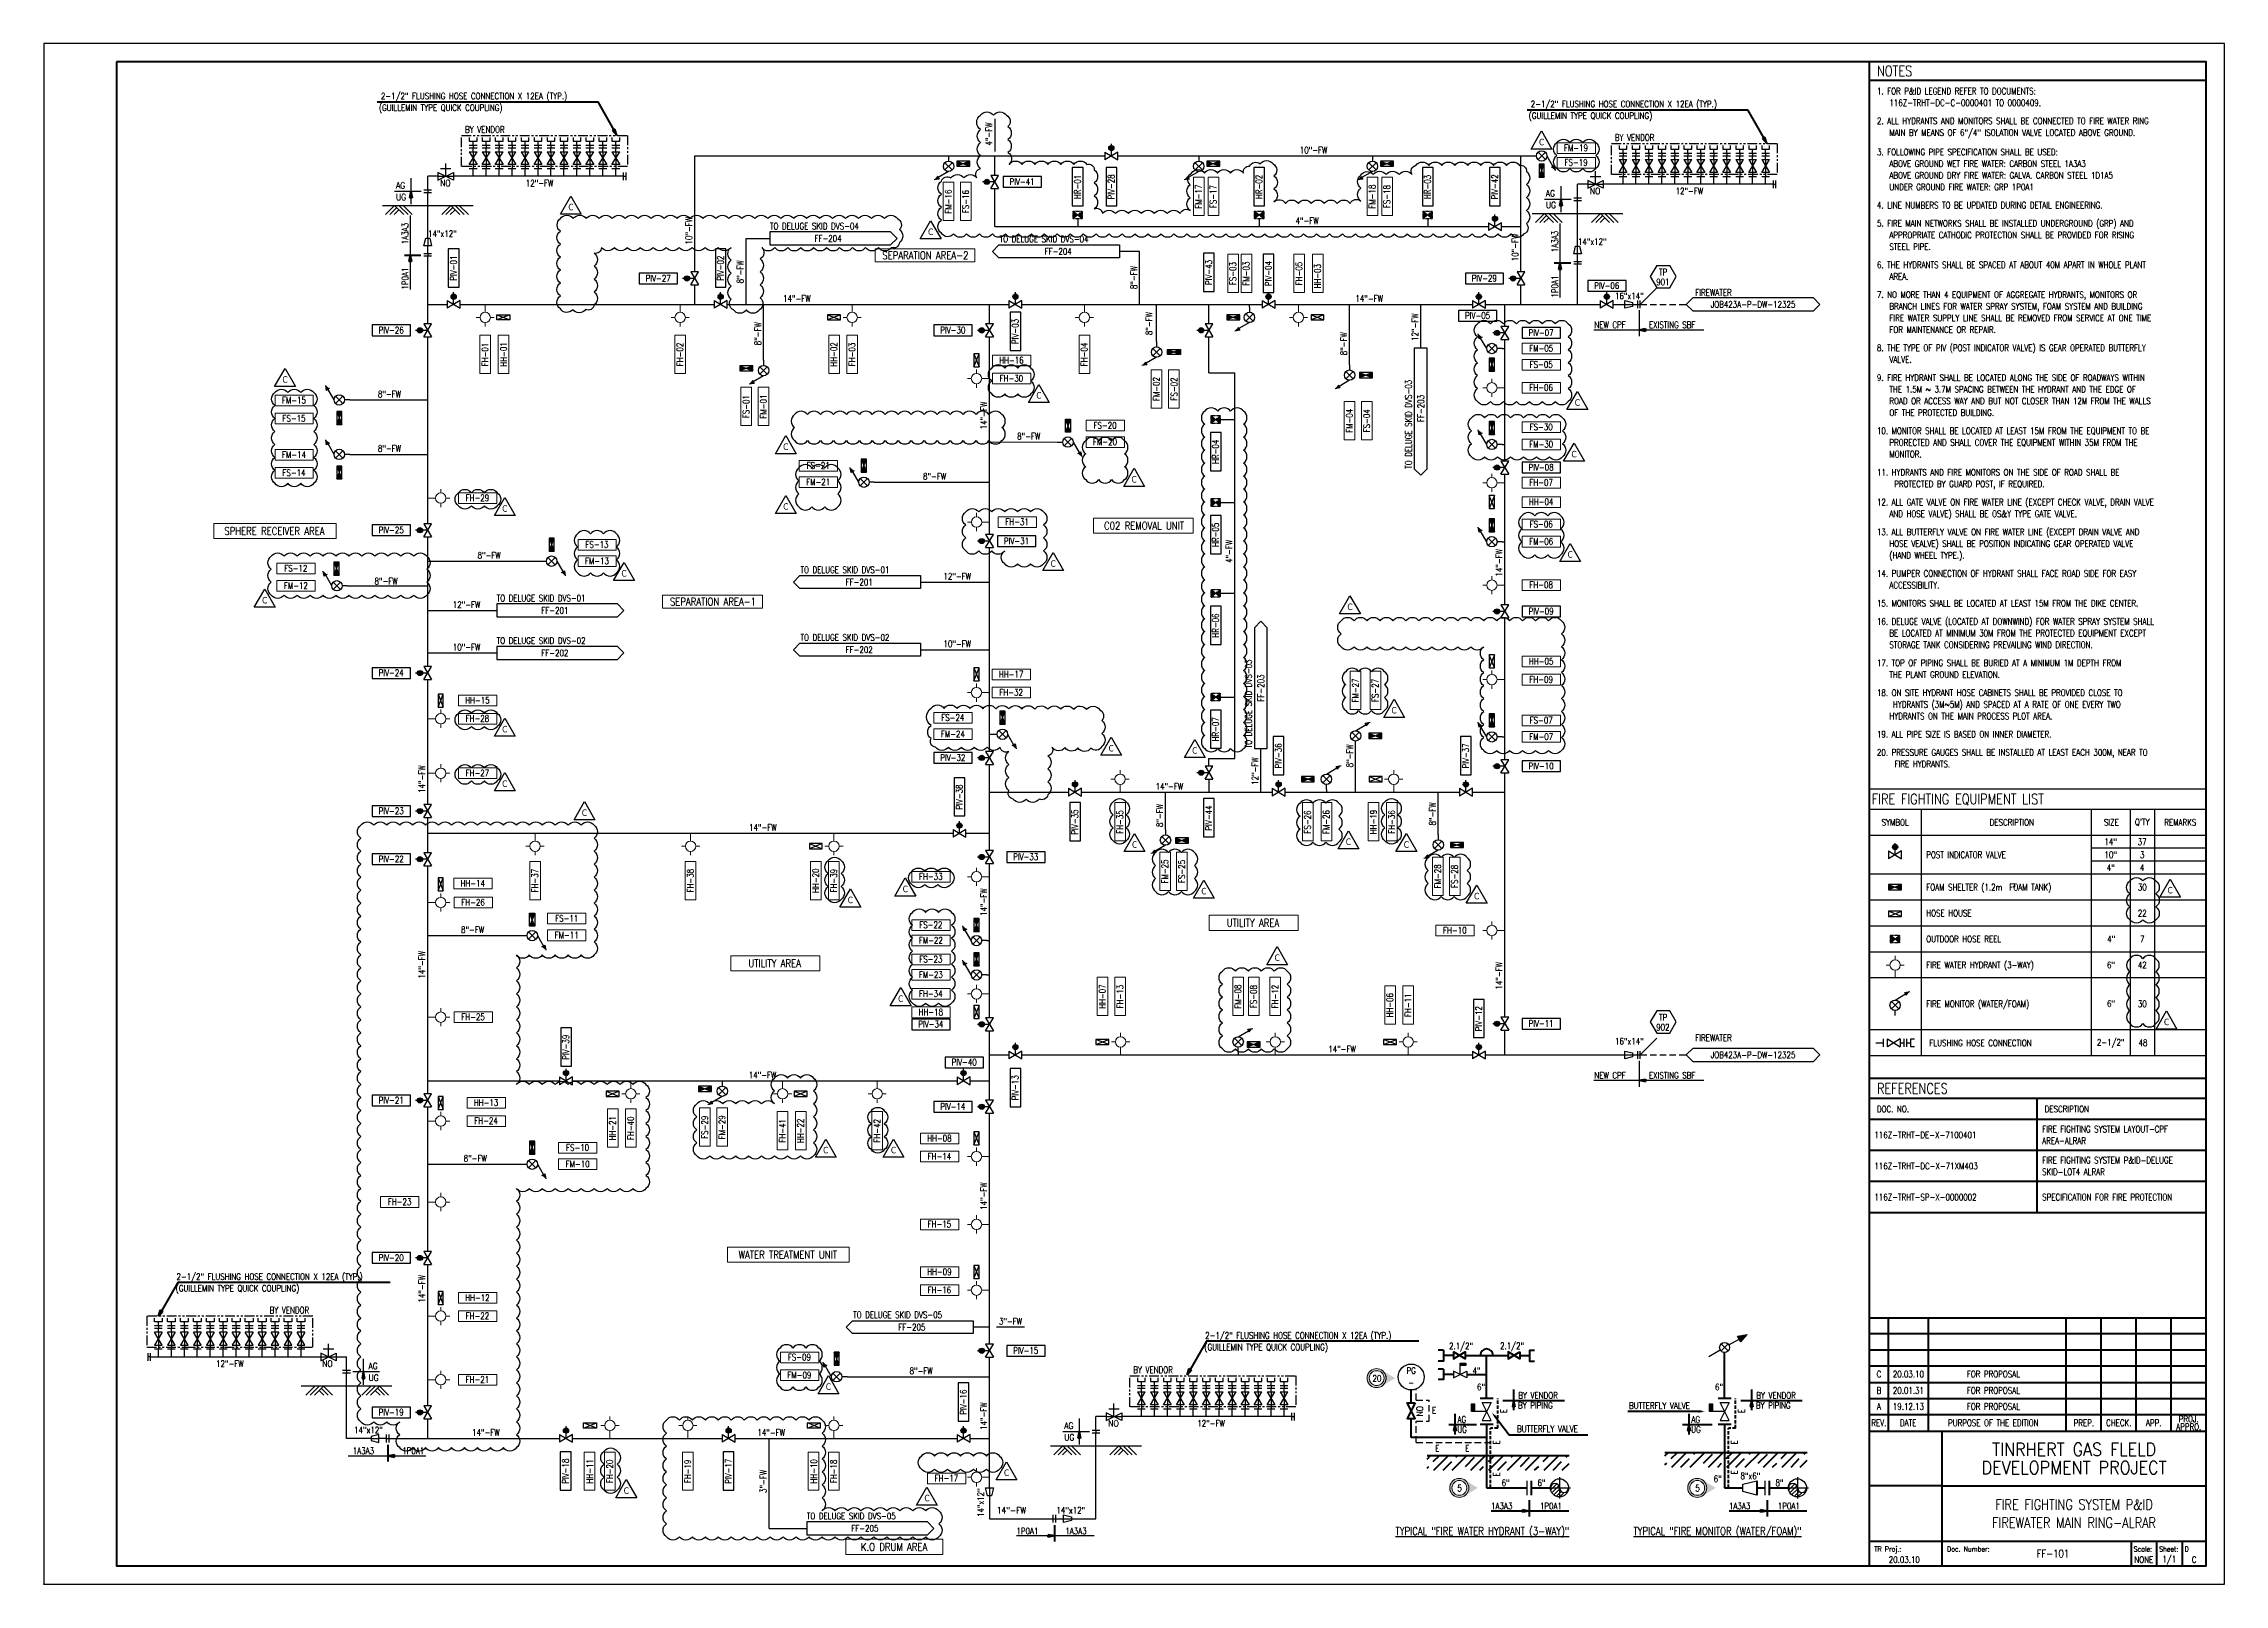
# Model space of a CAD drawing. Header units: millimetres. Extents: x 0 to 841, y 0 to 594.
import ezdxf
from ezdxf.enums import TextEntityAlignment as Align

# ---------------------------------------------------------------- set-up
doc = ezdxf.new("R2010")
doc.units = ezdxf.units.MM
for name, pattern in [('CENTER', [2, 1.25, -0.25, 0.25, -0.25]), ('HID3', [7, 5, -2]), ('HIDDEN', [0.375, 0.25, -0.125]), ('PHANTOM', [2.5, 1.25, -0.25, 0.25, -0.25, 0.25, -0.25])]:
    doc.linetypes.add(name, pattern=pattern)
for name, color, linetype in [('(PIPELINE) FIREWATER UG', 4, 'HID3'), ('(USER) FF_FIRE MONITOR', 2, 'Continuous'), ('(USER) FF_FIRE WATER LINE (AG)', 4, 'Continuous'), ('(USER) FF_OUTDOOR HOSE RELEL', 2, 'CENTER'), ('(USER) WATER SPRAY SYTEM', 7, 'Continuous'), ('1p', 1, 'PHANTOM'), ('2c', 7, 'Continuous'), ('3c', 6, 'Continuous'), ('border', 7, 'Continuous'), ('FF_FOAM SHELTER', 2, 'Continuous'), ('FF_HOSE HOUSE', 2, 'Continuous'), ('FF_TAG_HR', 7, 'Continuous'), ('FF_TAG_PIV', 7, 'Continuous'), ('Fire-Flange', 2, 'Continuous'), ('Fire-Line-Heat', 1, 'Continuous'), ('Fire-Note Symbol', 7, 'Continuous'), ('Fire-Text', 7, 'Continuous'), ('Fire-Text-1', 7, 'Continuous'), ('Fire-Text-Line Number-Water', 7, 'Continuous'), ('Fire-Valve-Drain', 2, 'Continuous'), ('Fire-Valve-Gate', 2, 'Continuous'), ('ghkiso', 6, 'Continuous'), ('Instrument-Equip-Number', 4, 'Continuous'), ('PIV', 2, 'Continuous'), ('Reducer', 2, 'Continuous'), ('Rev.C', 1, 'Continuous'), ('TITLE', 7, 'Continuous')]:
    doc.layers.add(name, color=color, linetype=linetype)
doc.layers.add('(PIPELINE) 가상선 (색 없음)', color=250, linetype='Continuous', transparency=0.9)
for name, color, linetype, lineweight in [('(USER) FF_WATER HYDRANT (3WAY)', 2, 'Continuous', 0), ('FF_DETAIL', 7, 'Continuous', 100), ('FF_HOSE VALVE', 2, 'Continuous', 100), ('FF_TAG_FH', 7, 'Continuous', 0), ('FF_TAG_FS', 7, 'Continuous', 0), ('FF_TAG_HFM', 7, 'Continuous', 0), ('FF_TAG_HH', 7, 'Continuous', 0), ('H', 7, 'Continuous', 100), ('P', 250, 'Continuous', 100)]:
    doc.layers.add(name, color=color, linetype=linetype, lineweight=lineweight)
doc.styles.add('GHS', font='romans.shx', dxfattribs={"width": 0.9, "bigfont": 'ghs.shx'})
doc.styles.add('HSG', font='simplex.shx')
doc.styles.add('ROMANS', font='romans.shx', dxfattribs={"width": 0.85})
doc.styles.get("Standard").update_dxf_attribs({"font": 'arial.ttf'})
doc.styles.add('VERDANA', font='verdana.ttf', dxfattribs={"width": 0.75})

msp = doc.modelspace()

# ---------------------------------------------------------------- texts
at = {"linetype": 'Continuous', "style": 'ROMANS', "width": 0.8}
for p in [(170.04, 560.86), (613.53, 557.79), (94.67, 105.61), (427.78, 82.6)]:
    msp.add_text('BY VENDOR', height=2.5, dxfattribs=at).set_placement(p, align=Align.MIDDLE_CENTER)
at = {"color": 0, "width": 0.8}
for s, style, p in [('4"-FW', 'GHS', (365.71, 559.12)), ('10"-FW', 'GHS', (250.01, 521.87)), ('10"-FW', 'GHS', (568.67, 515.38)), ('8"-FW', 'GHS', (269.8, 506.02)), ('8"-FW', 'GHS', (421.61, 503.79)), ('8"-FW', 'GHS', (427.48, 486.02)), ('12"-FW', 'ROMANS', (530.05, 484.68)), ('8"-FW', 'GHS', (276.58, 482.14)), ('8"-FW', 'GHS', (502.59, 478.27)), ('14"-FW', 'GHS', (363.69, 450.58)), ('4"-FW', 'GHS', (458.36, 398.19)), ('14"-FW', 'GHS', (562.46, 393.77)), ('8"-FW', 'GHS', (504.91, 319.35)), ('14"-FW', 'GHS', (147.03, 310.36)), ('12"-FW', 'ROMANS', (468.36, 313.48)), ('8"-FW', 'GHS', (431.6, 296.34)), ('8"-FW', 'GHS', (536.81, 296.95)), ('14"-FW', 'GHS', (363.69, 262.92)), ('14"-FW', 'GHS', (147.03, 238.8)), ('14"-FW', 'GHS', (562.46, 234.52)), ('14"-FW', 'GHS', (363.71, 149.63)), ('14"-FW', 'GHS', (147.03, 113.84)), ('14"-FW', 'GHS', (363.69, 64.72)), ('3"-FW', 'ROMANS', (278.68, 39.59)), ('14"x12"', 'GHS', (362.56, 31.36))]:
    msp.add_text(s, height=2.5, rotation=90, dxfattribs=dict(at, style=style)).set_placement(p, align=Align.CENTER)
for s, style, p in [('10"-FW', 'GHS', (489.71, 551.69)), ('12"-FW', 'ROMANS', (191.19, 538.97)), ('12"-FW', 'ROMANS', (634.67, 535.9)), ('4"-FW', 'GHS', (487.18, 524.44)), ('14"-FW', 'GHS', (290.4, 494.44)), ('14"-FW', 'GHS', (511.14, 494.44)), ('8"-FW', 'GHS', (133.3, 457.59)), ('8"-FW', 'GHS', (133.3, 436.62)), ('8"-FW', 'GHS', (379.81, 441.36)), ('8"-FW', 'GHS', (343.54, 425.88)), ('8"-FW', 'GHS', (171.71, 395.43)), ('8"-FW', 'GHS', (131.97, 385.47)), ('12"-FW', 'ROMANS', (352.29, 387.35)), ('12"-FW', 'ROMANS', (163.04, 376.42)), ('10"-FW', 'ROMANS', (163.04, 360.02)), ('10"-FW', 'ROMANS', (352.29, 361.28)), ('14"-FW', 'GHS', (434.08, 306.35)), ('14"-FW', 'GHS', (277.28, 290.5)), ('8"-FW', 'GHS', (165.35, 251.05)), ('14"-FW', 'GHS', (500.67, 205.04)), ('14"-FW', 'GHS', (277.21, 195.04)), ('8"-FW', 'GHS', (166.35, 162.89)), ('3"-FW', 'ROMANS', (372.81, 100.05)), ('12"-FW', 'ROMANS', (71.68, 83.72)), ('8"-FW', 'GHS', (338.36, 80.94)), ('14"-FW', 'ROMANS', (170.43, 57.21)), ('14"-FW', 'GHS', (280.48, 57.17)), ('12"-FW', 'ROMANS', (450.14, 60.71))]:
    msp.add_text(s, height=2.5, dxfattribs=dict(at, style=style)).set_placement(p, align=Align.CENTER)
at = {"color": 0, "lineweight": -3, "style": 'ROMANS', "width": 0.8}
for s, p in [('14"', (797.17, 286.21)), ('37', (809.28, 286.21)), ('10"', (797.17, 281.21)), ('3', (809.28, 281.21)), ('4"', (797.17, 276.21)), ('30', (809.34, 268.71)), ('4', (809.28, 276.21)), ('22', (809.34, 258.71)), ('4"', (797.38, 248.71)), ('7', (809.34, 248.71)), ('6"', (797.23, 238.71)), ('42', (809.34, 238.71)), ('6"', (797.23, 223.82)), ('30', (809.34, 223.71))]:
    msp.add_text(s, height=2.5, dxfattribs=at).set_placement(p, align=Align.MIDDLE)
for s, height, p in [('POST INDICATOR VALVE', 2.5, (726, 281.21)), ('FOAM SHELTER (1.2m  FOAM TANK)', 2.5, (726, 268.71)), ('3', 1.25, (759.42, 269.39)), ('HOSE HOUSE', 2.5, (726, 258.71)), ('OUTDOOR HOSE REEL', 2.5, (726, 248.71)), ('FIRE WATER HYDRANT (3-WAY)', 2.5, (726, 238.71)), ('FIRE MONITOR (WATER/FOAM)', 2.5, (726, 223.71))]:
    msp.add_text(s, height=height, dxfattribs=at).set_placement(p, align=Align.MIDDLE_LEFT)
at = {"style": 'ROMANS', "width": 0.8}
for s, p in [('2-1/2"', (797.17, 208.71)), ('48', (809.58, 208.71))]:
    msp.add_text(s, height=2.5, dxfattribs=at).set_placement(p, align=Align.MIDDLE)
at = {"color": 0, "linetype": 'Continuous', "style": 'ROMANS', "width": 0.8}
for s, p in [('FLUSHING HOSE CONNECTION', (727.2, 208.64)), ('DOC. NO.', (707, 183.17)), ('FIRE FIGHTING SYSTEM LAYOUT-CPF', (770.7, 175.42)), ('DESCRIPTION', (771.7, 183.17)), ('116Z-TRHT-DE-X-7100401', (706, 173.17)), ('AREA-ALRAR', (770.7, 170.92)), ('116Z-TRHT-DC-X-71XM403', (706, 161.18)), ('SKID-LOT4 ALRAR', (770.7, 158.93)), ('FIRE FIGHTING SYSTEM P&ID-DELUGE', (770.7, 163.43)), ('116Z-TRHT-SP-X-0000002', (706, 149.18)), ('SPECIFICATION FOR FIRE PROTECTION', (770.7, 149.18))]:
    msp.add_text(s, height=2.5, dxfattribs=at).set_placement(p, align=Align.MIDDLE_LEFT)
for s, height, p in [('BUTTERFLY VALVE', 2.5, (611.4, 67.57)), ('BUTTERFLY VALVE', 2.5, (568.2, 58.58)), ('TR Proj.:', 2, (706, 12.49)), ('Doc. Number:', 2, (734.04, 12.49)), ('Scale:', 2, (806.01, 12.49)), ('Sheet:', 2, (815.84, 12.49)), ('D', 2, (825.67, 12.49))]:
    msp.add_text(s, height=height, dxfattribs=at).set_placement(p)
at = {"color": 0, "linetype": 'Continuous', "style": 'ROMANS'}
for s, height, width, p in [('TINRHERT GAS FLELD', 5, 0.9, (783.02, 51.9)), ('DEVELOPMENT PROJECT', 5, 0.9, (783.02, 44.9)), ('FIREWATER MAIN RING-ALRAR', 4, 0.8, (783.02, 23.66)), ('FIRE FIGHTING SYSTEM P&ID', 4, 0.8, (783.02, 30.66)), ('FF-101', 3, 0.8, (774.86, 11.75))]:
    msp.add_text(s, height=height, dxfattribs=dict(at, width=width)).set_placement(p, align=Align.MIDDLE_CENTER)
at = {"layer": '2c', "style": 'ROMANS', "width": 0.8}
for s, height, p in [('2-1/2" FLUSHING HOSE CONNECTION X 12EA (TYP.)', 2.5, (129.98, 572.54)), ('2-1/2" FLUSHING HOSE CONNECTION X 12EA (TYP.)', 2.5, (573.47, 569.47)), ('1. FOR P&ID LEGEND REFER TO DOCUMENTS:', 2.5, (707, 574.44)), ('116Z-TRHT-DC-C-0000401 TO 0000409.', 2.5, (711.8, 569.94)), ('(GUILLEMIN TYPE QUICK COUPLING)', 2.5, (129.19, 568.04)), ('(GUILLEMIN TYPE QUICK COUPLING)', 2.5, (572.68, 564.97)), ('2. ALL HYDRANTS AND MONITORS SHALL BE CONNECTED TO FIRE WATER RING', 2.5, (707, 562.94)), ('MAIN BY MEANS OF 6"/4" ISOLATION VALVE LOCATED ABOVE GROUND.', 2.5, (711.8, 558.44)), ('3. FOLLOWING PIPE SPECIFICATION SHALL BE USED:', 2.5, (707, 550.94)), ('ABOVE GROUND WET FIRE WATER: CARBON STEEL 1A3A3', 2.5, (711.8, 546.44)), ('ABOVE GROUND DRY FIRE WATER: GALVA. CARBON STEEL 1D1A5', 2.5, (711.8, 541.94)), ('UNDER GROUND FIRE WATER: GRP 1P0A1', 2.5, (711.8, 537.44)), ('4. LINE NUMBERS TO BE UPDATED DURING DETAIL ENGINEERING.', 2.5, (707, 530.44)), ('TO DELUGE SKID DVS-04', 2.5, (280.02, 522.38)), ('5. FIRE MAIN NETWORKS SHALL BE INSTALLED UNDERGROUND (GRP) AND', 2.5, (707, 523.44)), ('TO DELUGE SKID DVS-04', 2.5, (368.6, 517.38)), ('APPROPRIATE CATHODIC PROTECTION SHALL BE PROVIDED FOR RISING', 2.5, (711.8, 518.94)), ('STEEL PIPE.', 2.5, (711.8, 514.44)), ('TP', 2.5, (622.95, 504.63)), ('6. THE HYDRANTS SHALL BE SPACED AT ABOUT 40M APART IN WHOLE PLANT', 2.5, (707, 507.44)), ('AREA.', 2.5, (711.8, 502.94)), ('901', 2.5, (621.84, 500.83)), ('FIREWATER', 2.5, (636.92, 496.76)), ('7. NO MORE THAN 4 EQUIPMENT OF AGGREGATE HYDRANTS, MONITORS OR', 2.5, (707, 495.94)), ('BRANCH LINES FOR WATER SPRAY SYSTEM, FOAM SYSTEM AND BUILDING', 2.5, (711.8, 491.44)), ('FIRE WATER SUPPLY LINE SHALL BE REMOVED FROM SERVICE AT ONE TIME', 2.5, (711.8, 486.94)), ('NEW CPF', 2.5, (598.03, 484.32)), ('EXISTING SBF', 2.5, (619.06, 484.32)), ('FOR MAINTENANCE OR REPAIR.', 2.5, (711.8, 482.44)), ('8. THE TYPE OF PIV (POST INDICATOR VALVE) IS GEAR OPERATED BUTTERFLY', 2.5, (707, 475.44)), ('VALVE.', 2.5, (711.8, 470.94)), ('9. FIRE HYDRANT SHALL BE LOCATED ALONG THE SIDE OF ROADWAYS WITHIN', 2.5, (707, 463.94)), ('THE 1.5M ~ 3.7M SPACING BETWEEN THE HYDRANT AND THE EDGE OF', 2.5, (711.8, 459.44)), ('ROAD OR ACCESS WAY AND BUT NOT CLOSER THAN 12M FROM THE WALLS', 2.5, (711.8, 454.94)), ('10. MONITOR SHALL BE LOCATED AT LEAST 15M FROM THE EQUIPMENT TO BE', 2.5, (707, 443.44)), ('OF THE PROTECTED BUILDING.', 2.5, (711.8, 450.44)), ('PRORECTED AND SHALL COVER THE EQUIPMENT WITHIN 35M FROM THE', 2.5, (711.8, 438.94)), ('11. HYDRANTS AND FIRE MONITORS ON THE SIDE OF ROAD SHALL BE', 2.5, (707, 427.44)), ('MONITOR.', 2.5, (711.8, 434.44)), ('PROTECTED BY GUARD POST, IF REQUIRED.', 2.5, (713.66, 422.94)), ('12. ALL GATE VALVE ON FIRE WATER LINE (EXCEPT CHECK VALVE, DRAIN VALVE', 2.5, (707, 415.94)), ('AND HOSE VALVE) SHALL BE OS&Y TYPE GATE VALVE.', 2.5, (711.8, 411.44)), ('13. ALL BUTTERFLY VALVE ON FIRE WATER LINE (EXCEPT DRAIN VALVE AND', 2.5, (707, 404.44)), ('HOSE VEALVE) SHALL BE POSITION INDICATING GEAR OPERATED VALVE', 2.5, (711.8, 399.94)), ('(HAND WHEEL TYPE.).', 2.5, (711.8, 395.44)), ('TO DELUGE SKID DVS-01', 2.5, (291.81, 389.85)), ('14. PUMPER CONNECTION OF HYDRANT SHALL FACE ROAD SIDE FOR EASY', 2.5, (707, 388.44)), ('TO DELUGE SKID DVS-01', 2.5, (174.65, 378.92)), ('15. MONITORS SHALL BE LOCATED AT LEAST 15M FROM THE DIKE CENTER.', 2.5, (707, 376.94)), ('ACCESSIBILITY.', 2.5, (711.8, 383.94)), ('16. DELUGE VALVE (LOCATED AT DOWNWIND) FOR WATER SPRAY SYSTEM SHALL', 2.5, (707, 369.94)), ('TO DELUGE SKID DVS-02', 2.5, (174.65, 362.52)), ('TO DELUGE SKID DVS-02', 2.5, (291.81, 363.78)), ('STORAGE TANK CONSIDERING PREVAILING WIND DIRECTION.', 2.5, (711.8, 360.94)), ('BE LOCATED AT MINIMUM 30M FROM THE PROTECTED EQUIPMENT EXCEPT', 2.5, (711.8, 365.44)), ('17. TOP OF PIPING SHALL BE BURIED AT A MINIMUM 1M DEPTH FROM', 2.5, (707, 353.94)), ('18. ON SITE HYDRANT HOSE CABINETS SHALL BE PROVIDED CLOSE TO', 2.5, (707, 342.44)), ('THE PLANT GROUND ELEVATION.', 2.5, (711.8, 349.44)), (' HYDRANTS (3M~5M) AND SPACED AT A RATE OF ONE EVERY TWO', 2.5, (711.8, 337.94)), ('19. ALL PIPE SIZE IS BASED ON INNER DIAMETER.', 2.5, (707, 326.44)), ('HYDRANTS ON THE MAIN PROCESS PLOT AREA.', 2.5, (711.8, 333.44)), ('20. PRESSURE GAUGES SHALL BE INSTALLED AT LEAST EACH 300M, NEAR TO', 2.5, (707, 319.44)), ('FIRE HYDRANTS.', 2.5, (713.8, 314.94)), ('TP', 2.5, (622.95, 217.25)), ('902', 2.5, (621.84, 213.45)), ('FIREWATER', 2.5, (636.92, 209.38)), ('NEW CPF', 2.5, (598.03, 194.92)), ('EXISTING SBF', 2.5, (619.06, 194.92)), ('2-1/2" FLUSHING HOSE CONNECTION X 12EA (TYP.)', 2.5, (51.12, 117.29)), ('(GUILLEMIN TYPE QUICK COUPLING)', 2.5, (50.83, 112.79)), ('TO DELUGE SKID DVS-05', 2.5, (312.13, 102.55)), ('(GUILLEMIN TYPE QUICK COUPLING)', 2.5, (447.6, 90.1)), ('2-1/2" FLUSHING HOSE CONNECTION X 12EA (TYP.)', 2.5, (447.89, 94.6)), ('2.1/2"', 2.5, (541.95, 90.54)), ('2.1/2"', 2.5, (561.63, 90.58)), ('4"', 2.5, (550.98, 81.03)), ('6"', 2.5, (552.76, 74.75)), ('6"', 2.5, (644.53, 74.75)), ('BY PIPING', 2.5, (568.55, 67.65)), ('BY VENDOR', 2.5, (568.66, 71.49)), ('BY PIPING', 2.5, (660.32, 67.65)), ('BY VENDOR', 2.5, (660.43, 71.49)), ('AG', 2.5, (545.22, 62.2)), ('UG', 2.5, (545.11, 58.36)), ('AG', 2.5, (635.43, 62.2)), ('UG', 2.5, (635.32, 58.36)), ('6"', 2.5, (562.24, 37.8)), ('6"', 2.5, (576.08, 37.8)), ('6"', 2.5, (644.03, 39.34)), ('8"', 2.5, (667.85, 37.8)), ('TO DELUGE SKID DVS-05', 2.5, (294.24, 24.97)), ('1A3A3', 2.5, (558.15, 28.84)), ('1P0A1', 2.5, (577, 28.84)), ('1A3A3', 2.5, (649.92, 28.84)), ('1P0A1', 2.5, (668.76, 28.84)), ('%%UTYPICAL "FIRE WATER HYDRANT (3-WAY)"', 3, (521.31, 18.91)), ('%%UTYPICAL "FIRE MONITOR (WATER/FOAM)"', 3, (613.07, 18.91))]:
    msp.add_text(s, height=height, dxfattribs=at).set_placement(p)
for s, p in [('FF-204', (297.2, 518.88)), ('FF-204', (385.98, 513.88)), ('FF-201', (309.19, 386.35)), ('FF-201', (191.82, 375.42)), ('FF-202', (191.82, 359.02)), ('FF-202', (309.19, 360.28)), ('FF-205', (329.5, 99.05)), ('FF-205', (311.41, 21.47))]:
    msp.add_text(s, height=2.5, dxfattribs=at).set_placement(p, align=Align.MIDDLE_LEFT)
for p in [(659.22, 493.44), (659.22, 204.04)]:
    msp.add_text('JOB423A-P-DW-12325', height=2.5, dxfattribs=at).set_placement(p, align=Align.MIDDLE)
for p in [(527.55, 430.05), (465.86, 322.24)]:
    msp.add_text('TO DELUGE SKID DVS-03', height=2.5, rotation=90, dxfattribs=at).set_placement(p)
for p in [(531.05, 453.3), (469.36, 345.49)]:
    msp.add_text('FF-203', height=2.5, rotation=90, dxfattribs=at).set_placement(p, align=Align.MIDDLE)
at = {"layer": '2c', "color": 1, "style": 'ROMANS', "width": 0.8}
for p in [(564.26, 65.89), (656.02, 65.89), (561.48, 53.81), (653.25, 53.81), (561.48, 41.49), (653.25, 42.25)]:
    msp.add_text('E', height=2.5, rotation=90, dxfattribs=at).set_placement(p)
for p in [(536.6, 51.05), (548.16, 51.05)]:
    msp.add_text('E', height=2.5, dxfattribs=at).set_placement(p)
at = {"layer": 'FF_TAG_FH', "linetype": 'Continuous', "style": 'ROMANS', "width": 0.8}
for s, p in [('FH-05', (484.07, 505.31)), ('FH-01', (170.11, 474.14)), ('FH-35', (415, 293.85)), ('FH-36', (519.82, 293.85)), ('FH-37', (189.34, 271.21)), ('FH-38', (249.34, 271.21)), ('FH-39', (304.63, 271.21)), ('FH-13', (415.06, 226.51)), ('FH-12', (474.85, 226.51)), ('FH-11', (526.09, 223.18)), ('FH-40', (226.28, 175.75)), ('FH-41', (284.81, 174.75)), ('FH-42', (321.3, 174.75))]:
    msp.add_text(s, height=2.5, rotation=90, dxfattribs=at).set_placement(p, align=Align.MIDDLE_CENTER)
at = {"layer": 'FF_TAG_FH', "style": 'ROMANS', "width": 0.8}
for s, p in [('FH-02', (245.3, 474.14)), ('FH-03', (311.65, 474.14)), ('FH-04', (401.21, 474.14)), ('FH-20', (218.22, 43.45)), ('FH-19', (248.28, 43.45)), ('FH-18', (304.59, 43.45))]:
    msp.add_text(s, height=2.5, rotation=90, dxfattribs=at).set_placement(p, align=Align.MIDDLE_CENTER)
for s, p in [('FH-30', (373.15, 464.92)), ('FH-31', (375.34, 409.61)), ('FH-32', (373.07, 343.83)), ('FH-33', (342.06, 272.83)), ('FH-34', (342.06, 227.65)), ('FH-17', (348.08, 40.83))]:
    msp.add_text(s, height=2.5, dxfattribs=at).set_placement(p, align=Align.MIDDLE_CENTER)
at = {"layer": 'FF_TAG_FH', "linetype": 'Continuous', "style": 'ROMANS', "width": 0.8}
for s, p in [('FH-06', (577.5, 461.4)), ('FH-07', (577.5, 424.79)), ('FH-29', (167.17, 418.84)), ('FH-08', (577.5, 385.31)), ('FH-09', (577.5, 348.83)), ('FH-28', (167.17, 333.77)), ('FH-27', (167.17, 312.74)), ('FH-26', (165.51, 262.88)), ('FH-10', (544.17, 252.11)), ('FH-25', (165.51, 218.7)), ('FH-24', (170.51, 178.64)), ('FH-14', (345.39, 164.92)), ('FH-23', (137.17, 147.41)), ('FH-15', (345.39, 138.79)), ('FH-16', (345.39, 113.4)), ('FH-22', (167.17, 103.41)), ('FH-21', (167.17, 78.87))]:
    msp.add_text(s, height=2.5, dxfattribs=at).set_placement(p, align=Align.MIDDLE_CENTER)
at = {"layer": 'FF_TAG_FS', "linetype": 'Continuous', "style": 'ROMANS', "width": 0.8}
for s, p in [('FS-19', (590.95, 548.18)), ('FS-05', (577.5, 470.26)), ('FS-15', (96.44, 449.5)), ('FS-20', (409.26, 446.78)), ('FS-30', (577.5, 446.19)), ('FS-14', (96.44, 428.53)), ('FS-21', (298.64, 431.3)), ('FS-06', (577.5, 408.7)), ('FS-13', (213.3, 400.85)), ('FS-12', (97.17, 391.68)), ('FS-24', (350.56, 334.12)), ('FS-07', (577.5, 333.1)), ('FS-11', (201.65, 256.69)), ('FS-22', (342.06, 254.19)), ('FS-23', (342.06, 240.95)), ('FS-10', (205.82, 168.31)), ('FS-09', (291.36, 87.48))]:
    msp.add_text(s, height=2.5, dxfattribs=at).set_placement(p, align=Align.MIDDLE_CENTER)
for s, p in [('FS-17', (450.98, 534.99)), ('FS-18', (517.95, 534.99)), ('FS-16', (355.49, 533.06)), ('FS-03', (458.55, 505.31)), ('FS-02', (435.9, 460.78)), ('FS-01', (270.82, 454.02)), ('FS-04', (510.16, 448.54)), ('FS-27', (513.45, 344.54)), ('FS-26', (487.37, 293.85)), ('FS-25', (438.84, 274.78)), ('FS-28', (544.06, 272.88)), ('FS-08', (466.52, 226.51)), ('FS-29', (254.87, 176.15))]:
    msp.add_text(s, height=2.5, rotation=90, dxfattribs=at).set_placement(p, align=Align.MIDDLE_CENTER)
at = {"layer": 'FF_TAG_FS', "color": 6, "linetype": 'Continuous', "style": 'ROMANS', "width": 0.8}
for s, p in [('SEPARATION AREA-2', (339.97, 512.34)), ('SPHERE RECEIVER AREA', (88.89, 406.04)), ('C02 REMOVAL UNIT', (424.32, 408.09)), ('SEPARATION AREA-1', (258.04, 378.84)), ('UTILITY AREA', (466.33, 254.95)), ('UTILITY AREA', (281.85, 239.35)), ('WATER TREATMENT UNIT', (286.92, 126.97)), ('K.O DRUM AREA', (327.91, 14.32))]:
    msp.add_text(s, height=3, dxfattribs=at).set_placement(p, align=Align.MIDDLE_CENTER)
at = {"layer": 'FF_TAG_HFM', "linetype": 'Continuous', "style": 'ROMANS', "width": 0.8}
for s, p in [('FM-19', (590.95, 553.8)), ('FM-05', (577.5, 476.53)), ('FM-15', (96.44, 456.5)), ('FM-20', (409.26, 440.44)), ('FM-30', (577.5, 439.53)), ('FM-14', (96.44, 435.53)), ('FM-21', (298.64, 424.96)), ('FM-13', (213.3, 394.52)), ('FM-06', (577.5, 402.04)), ('FM-12', (97.17, 385.01)), ('FM-24', (350.56, 327.79)), ('FM-07', (577.5, 326.77)), ('FM-11', (201.65, 250.23)), ('FM-22', (342.06, 248.22)), ('FM-23', (342.06, 234.98)), ('FM-10', (205.82, 161.98)), ('FM-09', (291.36, 80.58))]:
    msp.add_text(s, height=2.5, dxfattribs=at).set_placement(p, align=Align.MIDDLE_CENTER)
for s, p in [('FM-17', (445.31, 534.99)), ('FM-18', (512.28, 534.99)), ('FM-16', (348.82, 533.06)), ('FM-03', (463.68, 505.31)), ('FM-02', (429.05, 460.78)), ('FM-01', (277.49, 454.02)), ('FM-04', (503.5, 448.54)), ('FM-27', (505.82, 344.54)), ('FM-26', (494.57, 293.85)), ('FM-25', (432.32, 274.78)), ('FM-28', (537.54, 272.88)), ('FM-08', (460.52, 226.51)), ('FM-29', (261.54, 176.15))]:
    msp.add_text(s, height=2.5, rotation=90, dxfattribs=at).set_placement(p, align=Align.MIDDLE_CENTER)
at = {"layer": 'FF_TAG_HH', "linetype": 'Continuous', "style": 'ROMANS', "width": 0.8}
for s, p in [('HH-03', (491.22, 504.28)), ('HH-01', (177.29, 474.14)), ('HH-02', (304.65, 474.14)), ('HH-19', (512.78, 293.85)), ('HH-20', (297.63, 271.21)), ('HH-07', (408.19, 226.51)), ('HH-06', (519.09, 223.18)), ('HH-21', (219.28, 175.75)), ('HH-22', (291.81, 174.75)), ('HH-11', (210.54, 43.45)), ('HH-10', (296.92, 43.45))]:
    msp.add_text(s, height=2.5, rotation=90, dxfattribs=at).set_placement(p, align=Align.MIDDLE_CENTER)
for s, p in [('HH-16', (373.15, 471.92)), ('HH-04', (577.5, 417.3)), ('HH-05', (577.5, 355.84)), ('HH-17', (373.07, 350.83)), ('HH-15', (167.17, 340.77)), ('HH-14', (165.39, 270.21)), ('HH-18', (342.06, 220.55)), ('HH-13', (170.51, 185.64)), ('HH-08', (345.39, 171.92)), ('HH-09', (345.39, 120.4)), ('HH-12', (167.17, 110.41))]:
    msp.add_text(s, height=2.5, dxfattribs=at).set_placement(p, align=Align.MIDDLE_CENTER)
at = {"layer": 'FF_TAG_HR', "linetype": 'Continuous', "style": 'ROMANS', "width": 0.8}
for s, p in [('HR-01', (398.62, 538.74)), ('HR-02', (468.62, 538.74)), ('HR-03', (533.62, 538.74)), ('HR-04', (451.88, 436.58)), ('HR-05', (451.88, 404.58)), ('HR-06', (451.88, 369.58)), ('HR-07', (451.88, 329.58))]:
    msp.add_text(s, height=2.5, rotation=90, dxfattribs=at).set_placement(p, align=Align.MIDDLE_CENTER)
at = {"layer": 'FF_TAG_PIV', "linetype": 'Continuous', "style": 'ROMANS', "width": 0.8}
for s, p in [('PIV-41', (377.25, 540.77)), ('PIV-27', (236.89, 503.53)), ('PIV-29', (555.55, 503.53)), ('PIV-06', (602.76, 500.68)), ('PIV-05', (552.96, 489.14)), ('PIV-26', (133.91, 483.53)), ('PIV-30', (350.56, 483.53)), ('PIV-07', (577.44, 482.53)), ('PIV-08', (577.44, 430.63)), ('PIV-25', (133.91, 406.44)), ('PIV-31', (375.12, 402.2)), ('PIV-09', (577.44, 375.13)), ('PIV-24', (133.91, 351.37)), ('PIV-32', (350.56, 318.67)), ('PIV-10', (577.44, 315.44)), ('PIV-23', (133.91, 298.13)), ('PIV-22', (133.91, 279.59)), ('PIV-33', (378.66, 280.43)), ('PIV-34', (342.06, 215.9)), ('PIV-11', (577.44, 216.15)), ('PIV-40', (354.95, 201.25)), ('PIV-21', (133.91, 186.58)), ('PIV-14', (350.56, 184.13)), ('PIV-20', (133.91, 125.84)), ('PIV-15', (378.66, 90.03)), ('PIV-19', (133.91, 66.26))]:
    msp.add_text(s, height=2.5, dxfattribs=at).set_placement(p, align=Align.MIDDLE_CENTER)
for s, p in [('PIV-28', (411.62, 538.74)), ('PIV-42', (559.58, 538.74)), ('PIV-01', (157.94, 507.41)), ('PIV-02', (260.93, 507.41)), ('PIV-43', (449.27, 505.74)), ('PIV-04', (472.24, 505.31)), ('PIV-03', (374.6, 482.98)), ('PIV-36', (476.13, 319.32)), ('PIV-37', (548.37, 319.32)), ('PIV-38', (353.04, 303.47)), ('PIV-35', (397.6, 293.85)), ('PIV-44', (449.27, 295.39)), ('PIV-12', (553.37, 218.01)), ('PIV-39', (201.28, 207)), ('PIV-13', (374.6, 191.35)), ('PIV-16', (354.6, 70.14)), ('PIV-18', (201.14, 43.52)), ('PIV-17', (264, 43.48))]:
    msp.add_text(s, height=2.5, rotation=90, dxfattribs=at).set_placement(p, align=Align.MIDDLE_CENTER)
at = {"layer": 'Fire-Line-Heat', "linetype": 'HIDDEN', "ltscale": 10, "style": 'ROMANS', "width": 0.85}
msp.add_text('E', height=2.5, dxfattribs=at).set_placement((535.32, 65.72))
at = {"layer": 'Fire-Note Symbol', "color": 0, "style": 'ROMANS', "width": 0.8}
for s, p in [('20', (514.13, 79.31)), ('5', (546.02, 36.98)), ('5', (637.79, 36.98))]:
    msp.add_text(s, height=2.5, dxfattribs=at).set_placement(p, align=Align.MIDDLE_CENTER)
at = {"layer": 'Fire-Text', "linetype": 'Continuous', "style": 'ROMANS', "width": 0.85}
for p in [(152.81, 538.98), (596.3, 535.91), (107.35, 83.73), (410.55, 60.71)]:
    msp.add_text('NO', height=2.5, dxfattribs=at).set_placement(p)
msp.add_text('NO', height=2.5, rotation=90, dxfattribs=at).set_placement((531.9, 64.63))
at = {"layer": 'Fire-Text-1'}
for s, style, width, p in [('AG', 'HSG', 0.85, (135.79, 538.08)), ('UG', 'HSG', 0.85, (135.79, 533.58)), ('AG', 'HSG', 0.85, (579.28, 535.01)), ('UG', 'HSG', 0.85, (579.28, 530.51)), ('14"x12"', 'ROMANS', 0.8, (148.17, 519.46)), ('14"x12"', 'ROMANS', 0.8, (591.66, 516.39)), ('16"x14"', 'ROMANS', 0.8, (605.99, 495.44)), ('16"x14"', 'ROMANS', 0.8, (605.99, 208.06)), ('AG', 'HSG', 0.85, (125.18, 82.82)), ('UG', 'HSG', 0.85, (125.18, 78.32)), ('14"x12"', 'ROMANS', 0.8, (119.64, 58.13)), ('AG', 'HSG', 0.85, (393.52, 59.81)), ('1A3A3', 'ROMANS', 0.8, (119.09, 50.13)), ('1P0A1', 'ROMANS', 0.8, (138.22, 50.13)), ('UG', 'HSG', 0.85, (393.52, 55.31)), ('8"x6"', 'ROMANS', 0.8, (654.37, 40.44)), ('14"x12"', 'ROMANS', 0.8, (390.53, 27.21)), ('1P0A1', 'ROMANS', 0.8, (375.09, 19.2)), ('1A3A3', 'ROMANS', 0.8, (393.93, 19.2))]:
    msp.add_text(s, height=2.5, dxfattribs=dict(at, style=style, width=width)).set_placement(p)
at = {"layer": 'Fire-Text-1', "style": 'ROMANS', "width": 0.8}
for s, p in [('1A3A3', (140.54, 516.64)), ('1A3A3', (584.03, 513.57)), ('1P0A1', (140.54, 499.13)), ('1P0A1', (584.03, 496.06))]:
    msp.add_text(s, height=2.5, rotation=90, dxfattribs=at).set_placement(p)
at = {"layer": 'Fire-Text-1', "lineweight": -3, "style": 'ROMANS', "width": 0.8}
msp.add_text('FIRE FIGHTING EQUIPMENT LIST', height=4, dxfattribs=at).set_placement((705, 300.71))
for s, p in [('SYMBOL', (714, 293.71)), ('DESCRIPTION', (759, 293.71))]:
    msp.add_text(s, height=2.5, dxfattribs=at).set_placement(p, align=Align.MIDDLE)
at = {"layer": 'Fire-Text-1', "color": 0, "lineweight": -3, "style": 'ROMANS', "width": 0.8}
for s, p in [('SIZE', (797.43, 293.71)), ("Q'TY", (809.34, 293.71)), ('REMARKS', (824, 293.71))]:
    msp.add_text(s, height=2.5, dxfattribs=at).set_placement(p, align=Align.MIDDLE)
at = {"layer": 'Fire-Text-1', "style": 'ROMANS', "width": 0.8}
msp.add_text('REFERENCES', height=4, dxfattribs=at).set_placement((707, 191.08), align=Align.MIDDLE_LEFT)
at = {"layer": 'Fire-Text-Line Number-Water', "style": 'ROMANS', "width": 0.85}
msp.add_text('14"-FW', height=2.5, dxfattribs=at).set_placement((367.51, 27.21))
at = {"layer": 'Instrument-Equip-Number', "color": 0, "linetype": 'Continuous', "style": 'ROMANS', "width": 0.8}
for s, p in [('PG', (527.35, 82.29)), ('-', (527.32, 77.6))]:
    msp.add_text(s, height=2.5, dxfattribs=at).set_placement(p, align=Align.MIDDLE_CENTER)
at = {"layer": 'Rev.C', "style": 'VERDANA', "width": 0.85}
for p in [(577.66, 557.31), (203.25, 532.24), (342.01, 522.71), (92.98, 465.75), (383.76, 459.62), (591.44, 456.86), (286.12, 439.83), (590.16, 436.96), (420.47, 427.25), (177.75, 415.98), (286.12, 416.77), (588.69, 398.28), (223.73, 390.98), (389.23, 394.77), (85.14, 380.64), (503.74, 378.09), (520.74, 338.21), (177.75, 330.91), (411.66, 323.56), (443.89, 322.71), (177.75, 309.88), (208.48, 298.7), (420.67, 286.42), (503.13, 287.51), (525.49, 286.42), (332.23, 269.29), (311.03, 265.05), (447.4, 268.45), (552.61, 266.54), (820.07, 268.82), (475.67, 242.81), (330.44, 226.99), (818.71, 218.02), (301.54, 168.59), (327.7, 168.59), (302.57, 77.39), (371.29, 44.18), (224.62, 37.29), (340.58, 34.41)]:
    msp.add_text('C', height=2.5, dxfattribs=at).set_placement(p, align=Align.TOP_CENTER)
at = {"layer": 'TITLE', "style": 'ROMANS', "width": 0.8}
msp.add_text('NOTES', height=4, dxfattribs=at).set_placement((707, 581.44))
at = {"layer": 'TITLE', "color": 0, "linetype": 'Continuous', "style": 'ROMANS', "width": 0.8}
for s, p in [('C', (707.77, 80.97)), ('B', (707.77, 74.64)), ('20.03.10', (719.1, 80.97)), ('20.01.31', (719.1, 74.64)), ('FOR PROPOSAL', (751.92, 80.97)), ('FOR PROPOSAL', (751.92, 74.64)), ('A', (707.77, 68.47)), ('19.12.13', (719.1, 68.47)), ('FOR PROPOSAL', (751.92, 68.47)), ('REV.', (707.72, 62.14)), ('DATE', (719.05, 62.14)), ('PURPOSE OF THE EDITION', (751.87, 62.14)), ('PREP.', (786.77, 62.14)), ('CHECK.', (800.27, 62.14)), ('APP.', (813.76, 62.14)), ('APPRO.', (827.26, 60.64)), ('PROJ.', (827.26, 63.64)), ('20.03.10', (717.55, 9.4)), ('NONE', (809.93, 9.4)), ('1/1', (819.76, 9.4)), ('C', (829.34, 9.4))]:
    msp.add_text(s, height=2.5, dxfattribs=at).set_placement(p, align=Align.MIDDLE)

# ---------------------------------------------------------------- blocks, each defined once
blk = doc.blocks.new('A$C25e64853')
at = {"layer": '(USER) FF_FIRE MONITOR', "linetype": 'Continuous'}
h = blk.add_hatch(color=256, dxfattribs=at)
h.dxf.hatch_style = 1
h.paths.add_polyline_path([(1391, 4342), (2110, 4468), (1641, 3908)])
for p, q in [((0, 3250), (1516, 4125)), ((1391, 4342), (2110, 4468)), ((1641, 3908), (1391, 4342)), ((-530, 1970), (530, 3030)), ((530, 1970), (-530, 3030)), ((0, 1000), (0, 1750))]:
    blk.add_line(p, q, dxfattribs=at)
blk.add_circle((0, 2500), 750, dxfattribs=at)
blk = doc.blocks.new('A$C004D60F6')
at = {"layer": '(USER) FF_WATER HYDRANT (3WAY)', "linetype": 'Continuous'}
for p, q in [((0, -400), (0, 50)), ((-600, -1000), (-1050, -1000)), ((0, -1600), (0, -2500)), ((600, -1000), (1050, -1000))]:
    blk.add_line(p, q, dxfattribs=at)
blk.add_circle((0, -1000), 600, dxfattribs=at)
blk = doc.blocks.new('A$C7f0073da')
at = {"layer": 'PIV', "linetype": 'Continuous'}
h = blk.add_hatch(color=256, dxfattribs=at)
h.dxf.hatch_style = 1
edge = h.paths.add_edge_path()
edge.add_arc((0, 900), 300, 0, 360)
for p, q in [((-750, 450), (-750, -450)), ((-750, 450), (750, -450)), ((750, 450), (-750, -450)), ((0, 0), (0, 1400)), ((750, -450), (750, 450))]:
    blk.add_line(p, q, dxfattribs=at)
blk.add_circle((0, 900), 300, dxfattribs=at)
blk = doc.blocks.new('A$Cdd6ef483')
at = {"layer": 'FF_FOAM SHELTER', "linetype": 'Continuous'}
h = blk.add_hatch(color=256, dxfattribs=at)
h.dxf.hatch_style = 1
h.paths.add_polyline_path([(-5, 2), (-5, 0), (-2.5, 1)])
h.paths.add_polyline_path([(0, 2), (-2.5, 1), (0, 0)])
for p, q in [((-5, 2), (-5, 0)), ((0, 2), (-5, 2)), ((-5, 2), (0, 0)), ((0, 2), (-5, 0)), ((-5, 0), (0, 0)), ((0, 0), (0, 2))]:
    blk.add_line(p, q, dxfattribs=at)
blk = doc.blocks.new('A$C029752eb')
at = {"layer": 'FF_HOSE HOUSE', "linetype": 'Continuous'}
for p, q in [((-5, 2), (-5, 0)), ((0, 2), (-5, 2)), ((-5, 2), (0, 0)), ((0, 2), (-5, 0)), ((-5, 0), (0, 0)), ((0, 0), (0, 2))]:
    blk.add_line(p, q, dxfattribs=at)
blk = doc.blocks.new('A$C67D7609D')
at = {"layer": 'FF_DETAIL', "linetype": 'Continuous'}
h = blk.add_hatch(color=256, dxfattribs=at)
h.dxf.hatch_style = 1
h.paths.add_polyline_path([(0, 0), (-2.5, -0.5), (-2.5, 0.5)])
for p, q in [((-2.5, 0.5), (-2.5, -0.5)), ((0, 0), (-2.5, 0.5)), ((0, 0), (-2.5, -0.5))]:
    blk.add_line(p, q, dxfattribs=at)
blk = doc.blocks.new('*X11')
at = {"color": 0}
for p, q in [((2879.54, 10374.87), (2880.23, 10375.56)), ((2879.58, 10375.36), (2879.76, 10375.54)), ((2879.67, 10374.56), (2880.45, 10375.34)), ((2879.88, 10374.33), (2880.53, 10374.98)), ((2880.16, 10374.17), (2880.71, 10374.71)), ((2880.54, 10374.11), (2881.04, 10374.61))]:
    blk.add_line(p, q, dxfattribs=at)
blk = doc.blocks.new('Fire-Note Symbol')
at = {"layer": 'Fire-Note Symbol', "linetype": 'Continuous', "lineweight": 18}
h = blk.add_hatch(color=256, dxfattribs=at)
edge = h.paths.add_edge_path(flags=16)
edge.add_arc((0, 0), 2.86, 90, 450)
edge = h.paths.add_edge_path()
edge.add_line((-7.14, 0), (-1.88, -3.15))
edge.add_arc((0, 0), 3.67, 239.1197, 480.8803)
edge.add_line((-1.88, 3.15), (-7.14, 0))
h = blk.add_hatch(color=256, dxfattribs=at)
edge = h.paths.add_edge_path(flags=16)
edge.add_arc((0, 0), 2.86, 270, 630, ccw=False)
edge = h.paths.add_edge_path()
edge.add_line((-7.14, 0), (-1.88, 3.15))
edge.add_arc((0, 0), 3.67, 239.1197, 480.8803, ccw=False)
edge.add_line((-1.88, -3.15), (-7.14, 0))
blk.add_circle((0, 0), 2.86, dxfattribs=at)
blk.add_circle((0, 0), 2.86, dxfattribs=at)
for start, end in [(329.1197, 210.8803), (149.1197, 30.8803)]:
    blk.add_arc((0, 0), 3.67, start, end, dxfattribs=at)
blk = doc.blocks.new('A$C81360838')
at = {"layer": 'TITLE'}
h = blk.add_hatch(color=7, dxfattribs=at)
h.dxf.hatch_style = 1
h.paths.add_polyline_path([(0, 5), (2.5, 5), (2.5, 4), (0, 4)])
at = {"layer": 'Fire-Valve-Drain', "color": 7}
blk.add_line((0, 0), (0, 4), dxfattribs=at)
blk.add_lwpolyline([(0, 5), (2.5, 5), (2.5, 4), (0, 4)], close=True, dxfattribs=at)
at = {"layer": 'Fire-Valve-Gate', "color": 7}
blk.add_lwpolyline([(3, -1.5), (-3, 1.5), (-3, -1.5), (3, 1.5)], close=True, dxfattribs=at)
blk = doc.blocks.new('A$C863dcba8')
at = {"layer": '3c', "color": 2}
blk.add_line((-1.5, 0), (1.5, 0), dxfattribs=at)
at = {"layer": '3c', "color": 2, "linetype": 'Continuous'}
for p, q in [((-1.5, -5), (1.5, 0)), ((-1.5, 0), (1.5, -5)), ((1.5, -5), (-1.5, -5))]:
    blk.add_line(p, q, dxfattribs=at)
blk = doc.blocks.new('Fire-Flange')
at = {"layer": 'Fire-Flange'}
for p, q in [((-1, -1.5), (-1, 1.5)), ((0, -1.5), (0, 1.5))]:
    blk.add_line(p, q, dxfattribs=at)
blk = doc.blocks.new('Fire-Valve-Gate')
at = {"layer": 'Fire-Valve-Gate'}
for p, q in [((1, 3), (5, 3)), ((3, 0), (3, 5))]:
    blk.add_line(p, q, dxfattribs=at)
blk.add_lwpolyline([(6, -1.5), (0, 1.5), (0, -1.5), (6, 1.5)], close=True, dxfattribs=at)
blk = doc.blocks.new('A$C15AA2AB4')
for p, q in [((-23.25, 5), (-25.75, 2.5)), ((-25.75, 2.5), (-23.25, 0)), ((23.25, 5), (-23.25, 5)), ((-23.25, 0), (23.25, 0)), ((23.25, 5), (25.75, 2.5)), ((25.75, 2.5), (23.25, 0))]:
    blk.add_line(p, q)
blk = doc.blocks.new('A$C16d36d41')
for p, q in [((46.51, 2.5), (0, 2.5)), ((0, 2.5), (0, -2.5)), ((49.01, 0), (46.51, 2.5)), ((0, -2.5), (46.51, -2.5)), ((46.51, -2.5), (49.01, 0))]:
    blk.add_line(p, q)
blk = doc.blocks.new('A$C09fc1dcf')
at = {"layer": 'PIV', "linetype": 'Continuous'}
h = blk.add_hatch(color=256, dxfattribs=at)
h.dxf.hatch_style = 1
edge = h.paths.add_edge_path()
edge.add_arc((-2.5, 4.5), 1, 0, 360)
for p, q in [((-5, 3), (-5, 0)), ((-5, 3), (0, 0)), ((0, 3), (-5, 0)), ((-2.5, 1.5), (-2.5, 6)), ((0, 0), (0, 3))]:
    blk.add_line(p, q, dxfattribs=at)
blk.add_circle((-2.5, 4.5), 1, dxfattribs=at)
blk = doc.blocks.new('A$C70daf05d')
at = {"layer": '(USER) FF_OUTDOOR HOSE RELEL'}
h = blk.add_hatch(color=256, dxfattribs=at)
h.dxf.hatch_style = 1
h.paths.add_polyline_path([(-1750, 1500), (-1750, -1500), (0, 0), (1750, 1500), (1750, -1500)])
for p, q in [((1750, 1500), (-1750, -1500)), ((-1750, 1500), (1750, -1500))]:
    blk.add_line(p, q, dxfattribs=at)
at = {"layer": '(USER) FF_OUTDOOR HOSE RELEL', "linetype": 'Continuous'}
blk.add_line((1750, -1500), (1750, 500), dxfattribs=at)
at = {"layer": '(USER) FF_OUTDOOR HOSE RELEL'}
for points in [[(-1750, 1500), (1750, 1500), (1750, -1500), (-1750, -1500), (-1750, 1500)], [(-1750, 1500), (-1750, -1500), (0, 0), (1750, 1500), (1750, -1500), (-1750, 1500)]]:
    blk.add_lwpolyline(points, dxfattribs=at)
blk = doc.blocks.new('isobase')
at = {"layer": 'ghkiso'}
blk.add_circle((0, 0), 0.126, dxfattribs=at)
at = {"layer": 'ghkiso', "width": 0.8, "flags": 1}
for tag, p in [('DWG_NO', (1.8, 0.2)), ('SIZE', (1.8, -6.45)), ('CLASS', (1.8, -3.05)), ('RATING', (1.8, -9.69)), ('END_TYPE', (1.8, -12.72)), ('FTT_ENDTYPE', (1.8, -16.56)), ('SIZE_TYPE', (1.8, -23.77)), ('HAND_TYPE', (1.8, -20.03))]:
    blk.add_attdef(tag, p, '', height=2.5, dxfattribs=at)

# ---------------------------------------------------------------- hatches: boundary and pattern name
at = {"layer": '(USER) FF_FIRE MONITOR', "linetype": 'Continuous'}
h = msp.add_hatch(color=0, dxfattribs=at)
h.dxf.hatch_style = 1
h.paths.add_polyline_path([(653.2, 95.59), (656.88, 96.24), (654.48, 93.37)])
at = {"layer": 'H', "linetype": 'Continuous'}
for points in [[(560.33, 64.38), (559.67, 63.87), (558.44, 66.24)], [(559.67, 63.87), (560.33, 64.38), (558.44, 66.24)], [(638.1, 66.93), (638.1, 66.09), (640.71, 66.57)], [(638.1, 66.09), (638.1, 66.93), (640.71, 66.57)]]:
    msp.add_hatch(color=0, dxfattribs=at).paths.add_polyline_path(points)

# ---------------------------------------------------------------- linework, layer by layer
at = {"layer": '(PIPELINE) FIREWATER UG', "linetype": 'Continuous', "ltscale": 20}
for p, q in [((251.01, 505.94), (251.01, 550.69)), ((251.01, 550.69), (409.21, 550.69)), ((366.71, 543.19), (366.71, 550.69)), ((414.21, 550.69), (573.67, 550.69)), ((569.67, 505.94), (569.67, 550.69)), ((148.03, 518.98), (148.03, 536.58)), ((366.71, 523.44), (366.71, 538.19)), ((591.52, 515.91), (591.52, 533.51)), ((366.71, 523.44), (557.17, 523.44)), ((398.71, 526.44), (398.71, 523.44)), ((468.71, 526.44), (468.71, 523.44)), ((533.71, 526.44), (533.71, 523.44)), ((562.17, 523.44), (569.67, 523.44)), ((148.03, 512.98), (148.03, 515.98)), ((148.03, 512.98), (148.03, 515.98)), ((270.8, 493.44), (270.8, 518.88)), ((422.61, 493.44), (422.61, 513.88)), ((148.03, 485.94), (148.03, 511.98)), ((251.01, 505.94), (251.01, 507.13)), ((591.52, 509.91), (591.52, 512.91)), ((591.52, 509.91), (591.52, 512.91)), ((591.52, 493.44), (591.52, 508.91)), ((251.01, 493.44), (251.01, 500.94)), ((569.67, 493.44), (569.67, 500.94)), ((148.03, 493.44), (155.53, 493.44)), ((160.53, 493.44), (258.51, 493.44)), ((263.51, 493.44), (372.19, 493.44)), ((277.58, 471.91), (277.58, 493.44)), ((364.69, 485.94), (364.69, 493.44)), ((377.19, 493.44), (469.83, 493.44)), ((429.14, 479.08), (429.14, 493.44)), ((449.36, 485.94), (449.36, 493.44)), ((474.83, 493.44), (550.96, 493.44)), ((503.59, 470.17), (503.59, 493.44)), ((531.05, 476.55), (531.05, 493.44)), ((555.96, 493.44), (600.28, 493.44)), ((563.46, 484.94), (563.46, 493.44)), ((605.28, 493.44), (609.73, 493.44)), ((612.73, 493.44), (614.73, 493.44)), ((148.03, 408.85), (148.03, 480.94)), ((364.69, 404.68), (364.69, 480.94)), ((449.36, 467.04), (449.36, 480.94)), ((563.46, 433.04), (563.46, 479.94)), ((449.36, 467.04), (459.36, 467.04)), ((459.36, 318.35), (459.36, 467.04)), ((117.92, 456.59), (148.03, 456.59)), ((453.72, 449.04), (459.36, 449.04)), ((364.69, 440.42), (390.96, 440.36)), ((117.92, 435.62), (148.03, 435.62)), ((320.26, 424.88), (364.69, 424.88)), ((563.46, 377.54), (563.46, 428.04)), ((453.72, 417.04), (459.36, 417.04)), ((148.03, 353.78), (148.03, 403.85)), ((364.69, 321.08), (364.69, 399.68)), ((148.03, 394.43), (192.82, 394.43)), ((117, 384.93), (148.03, 384.93)), ((338.07, 386.35), (364.69, 386.35)), ((453.72, 382.04), (459.36, 382.04)), ((148.03, 375.42), (174.65, 375.42)), ((563.46, 317.85), (563.46, 372.54)), ((148.03, 359.02), (174.63, 359.02)), ((338.07, 360.28), (364.69, 360.28)), ((148.03, 300.54), (148.03, 348.78)), ((453.72, 342.04), (459.36, 342.04)), ((469.36, 305.35), (469.36, 322.24)), ((505.91, 305.35), (505.91, 323.07)), ((364.69, 282.84), (364.69, 316.08)), ((449.36, 315.35), (449.36, 318.35)), ((449.36, 318.35), (459.36, 318.35)), ((563.46, 218.56), (563.46, 312.85)), ((364.69, 305.35), (395.19, 305.35)), ((400.19, 305.35), (473.72, 305.35)), ((432.59, 290.9), (432.6, 305.35)), ((478.72, 305.35), (545.96, 305.35)), ((537.81, 289.99), (537.81, 305.35)), ((550.96, 305.35), (563.46, 305.35)), ((148.03, 289.5), (148.03, 295.54)), ((148.03, 289.5), (350.63, 289.5)), ((148.03, 282), (148.03, 289.5)), ((355.63, 289.5), (364.69, 289.5)), ((364.69, 218.32), (364.69, 277.84)), ((148.03, 188.99), (148.03, 277)), ((148.03, 250.05), (184.34, 250.05)), ((364.69, 186.54), (364.69, 213.32)), ((563.46, 204.04), (563.46, 213.56)), ((364.69, 204.04), (372.19, 204.04)), ((377.19, 204.04), (550.96, 204.04)), ((555.96, 204.04), (609.73, 204.04)), ((612.73, 204.04), (614.73, 204.04)), ((148.03, 194.04), (198.87, 194.04)), ((191.37, 194.04), (198.87, 194.04)), ((203.87, 194.04), (352.19, 194.04)), ((357.19, 194.04), (364.69, 194.04)), ((148.03, 128.25), (148.03, 183.99)), ((364.69, 92.44), (364.69, 181.54)), ((148.03, 161.89), (184.34, 161.89)), ((148.03, 125.75), (148.03, 125.75)), ((148.03, 68.67), (148.03, 123.25)), ((364.69, 99.05), (358.39, 99.05)), ((364.69, 37.05), (364.69, 87.44)), ((309.75, 79.94), (364.69, 79.94)), ((148.03, 56.17), (148.03, 63.67)), ((126.18, 56.13), (116.68, 56.13)), ((132.18, 56.13), (129.18, 56.13)), ((133.18, 56.17), (198.87, 56.17)), ((203.87, 56.17), (252.19, 56.17)), ((252.19, 56.17), (261.58, 56.17)), ((266.58, 56.17), (352.19, 56.17)), ((279.68, 21.47), (279.68, 56.17)), ((357.19, 56.17), (364.69, 56.17)), ((364.69, 34.05), (364.69, 25.21)), ((279.68, 21.47), (294.24, 21.47)), ((390.27, 25.21), (393.27, 25.21)), ((396.27, 25.21), (405.77, 25.21))]:
    msp.add_line(p, q, dxfattribs=at)
at = {"layer": '(PIPELINE) FIREWATER UG', "color": 2, "linetype": 'Continuous'}
msp.add_line((464.94, 492.44), (464.94, 493.44), dxfattribs=at)
at = {"layer": '(PIPELINE) FIREWATER UG', "linetype": 'Continuous', "ltscale": 20.5}
for p, q in [((116.68, 56.13), (116.68, 81.32)), ((405.77, 25.21), (405.77, 58.31)), ((364.69, 25.21), (389.27, 25.21))]:
    msp.add_line(p, q, dxfattribs=at)
at = {"layer": '(PIPELINE) FIREWATER UG', "linetype": 'Continuous', "ltscale": 20}
msp.add_lwpolyline([(449.36, 310.35), (449.36, 305.35)], dxfattribs=at)
at = {"layer": '(PIPELINE) 가상선 (색 없음)'}
for p, q in [((165.56, 554.83), (165.56, 553.83)), ((165.56, 552.33), (165.56, 545.83)), ((170.56, 554.83), (170.56, 553.83)), ((170.56, 552.33), (170.56, 545.83)), ((175.56, 554.83), (175.56, 553.83)), ((175.56, 552.33), (175.56, 545.83)), ((180.56, 554.83), (180.56, 553.83)), ((180.56, 552.33), (180.56, 545.83)), ((185.56, 554.83), (185.56, 553.83)), ((185.56, 552.33), (185.56, 545.83)), ((190.56, 554.83), (190.56, 553.83)), ((190.56, 552.33), (190.56, 545.83)), ((195.56, 554.83), (195.56, 553.83)), ((195.56, 552.33), (195.56, 545.83)), ((200.56, 554.83), (200.56, 553.83)), ((200.56, 552.33), (200.56, 545.83)), ((205.56, 554.83), (205.56, 553.83)), ((205.56, 552.33), (205.56, 545.83)), ((210.56, 554.83), (210.56, 553.83)), ((210.56, 552.33), (210.56, 545.83)), ((215.56, 554.83), (215.56, 553.83)), ((215.56, 552.33), (215.56, 545.83)), ((220.56, 554.83), (220.56, 553.83)), ((220.56, 552.33), (220.56, 545.83)), ((609.05, 551.76), (609.05, 550.76)), ((609.05, 549.26), (609.05, 542.76)), ((614.05, 551.76), (614.05, 550.76)), ((614.05, 549.26), (614.05, 542.76)), ((619.05, 551.76), (619.05, 550.76)), ((619.05, 549.26), (619.05, 542.76)), ((624.05, 551.76), (624.05, 550.76)), ((624.05, 549.26), (624.05, 542.76)), ((629.05, 551.76), (629.05, 550.76)), ((629.05, 549.26), (629.05, 542.76)), ((634.05, 551.76), (634.05, 550.76)), ((634.05, 549.26), (634.05, 542.76)), ((639.05, 551.76), (639.05, 550.76)), ((639.05, 549.26), (639.05, 542.76)), ((644.05, 551.76), (644.05, 550.76)), ((644.05, 549.26), (644.05, 542.76)), ((649.05, 551.76), (649.05, 550.76)), ((649.05, 549.26), (649.05, 542.76)), ((654.05, 551.76), (654.05, 550.76)), ((654.05, 549.26), (654.05, 542.76)), ((659.05, 551.76), (659.05, 550.76)), ((659.05, 549.26), (659.05, 542.76)), ((664.05, 551.76), (664.05, 550.76)), ((664.05, 549.26), (664.05, 542.76)), ((151.96, 542.83), (157.96, 542.83)), ((223.56, 542.83), (224.56, 542.83)), ((595.44, 539.76), (601.44, 539.76)), ((667.05, 539.76), (668.05, 539.76)), ((148.03, 537.58), (148.03, 536.58)), ((591.52, 533.51), (591.52, 534.51)), ((148.03, 518.98), (148.03, 515.98)), ((591.52, 512.91), (591.52, 515.91)), ((148.03, 512.98), (148.03, 511.98)), ((591.52, 509.91), (591.52, 508.91)), ((609.73, 493.44), (612.73, 493.44)), ((614.73, 493.44), (615.73, 493.44)), ((609.73, 204.04), (612.73, 204.04)), ((614.73, 204.04), (615.73, 204.04)), ((44.15, 99.58), (44.15, 98.58)), ((44.15, 97.08), (44.15, 90.58)), ((49.15, 99.58), (49.15, 98.58)), ((49.15, 97.08), (49.15, 90.58)), ((54.15, 99.58), (54.15, 98.58)), ((54.15, 97.08), (54.15, 90.58)), ((59.15, 99.58), (59.15, 98.58)), ((59.15, 97.08), (59.15, 90.58)), ((64.15, 99.58), (64.15, 98.58)), ((64.15, 99.58), (64.15, 98.58)), ((64.15, 97.08), (64.15, 90.58)), ((64.15, 97.08), (64.15, 90.58)), ((69.15, 99.58), (69.15, 98.58)), ((69.15, 97.08), (69.15, 90.58)), ((74.15, 99.58), (74.15, 98.58)), ((74.15, 97.08), (74.15, 90.58)), ((79.15, 99.58), (79.15, 98.58)), ((79.15, 97.08), (79.15, 90.58)), ((84.15, 99.58), (84.15, 98.58)), ((84.15, 97.08), (84.15, 90.58)), ((89.15, 99.58), (89.15, 98.58)), ((89.15, 97.08), (89.15, 90.58)), ((94.15, 99.58), (94.15, 98.58)), ((94.15, 97.08), (94.15, 90.58)), ((99.15, 99.58), (99.15, 98.58)), ((99.15, 97.08), (99.15, 90.58)), ((41.15, 87.58), (40.15, 87.58)), ((106.76, 87.58), (112.76, 87.58)), ((116.68, 82.32), (116.68, 81.32)), ((423.3, 76.56), (423.3, 75.56)), ((428.3, 76.56), (428.3, 75.56)), ((433.3, 76.56), (433.3, 75.56)), ((438.3, 76.56), (438.3, 75.56)), ((443.3, 76.56), (443.3, 75.56)), ((448.3, 76.56), (448.3, 75.56)), ((453.3, 76.56), (453.3, 75.56)), ((458.3, 76.56), (458.3, 75.56)), ((463.3, 76.56), (463.3, 75.56)), ((468.3, 76.56), (468.3, 75.56)), ((473.3, 76.56), (473.3, 75.56)), ((478.3, 76.56), (478.3, 75.56)), ((423.3, 74.06), (423.3, 67.56)), ((428.3, 74.06), (428.3, 67.56)), ((433.3, 74.06), (433.3, 67.56)), ((438.3, 74.06), (438.3, 67.56)), ((443.3, 74.06), (443.3, 67.56)), ((448.3, 74.06), (448.3, 67.56)), ((453.3, 74.06), (453.3, 67.56)), ((458.3, 74.06), (458.3, 67.56)), ((463.3, 74.06), (463.3, 67.56)), ((468.3, 74.06), (468.3, 67.56)), ((473.3, 74.06), (473.3, 67.56)), ((478.3, 74.06), (478.3, 67.56)), ((405.77, 59.31), (405.77, 58.31)), ((409.69, 64.56), (415.69, 64.56)), ((481.3, 64.56), (482.3, 64.56)), ((126.18, 56.13), (129.18, 56.13)), ((132.18, 56.13), (133.18, 56.17)), ((364.69, 37.05), (364.69, 34.05)), ((389.27, 25.21), (390.27, 25.21)), ((393.27, 25.21), (396.27, 25.21))]:
    msp.add_line(p, q, dxfattribs=at)
at = {"layer": '(USER) FF_FIRE MONITOR', "color": 0, "linetype": 'Continuous'}
for p, q in [((649.59, 89.88), (646.87, 92.6)), ((646.87, 89.88), (649.59, 92.6)), ((649.89, 92.2), (653.84, 94.48)), ((653.2, 95.59), (656.88, 96.24)), ((654.48, 93.37), (653.2, 95.59)), ((654.48, 93.37), (656.88, 96.24)), ((642.09, 87.7), (646.57, 90.28))]:
    msp.add_line(p, q, dxfattribs=at)
msp.add_circle((648.23, 91.24), 1.92, dxfattribs=at)
at = {"layer": '(USER) FF_FIRE WATER LINE (AG)', "linetype": 'Continuous'}
for p, q in [((165.56, 554.83), (165.56, 556.33)), ((170.56, 554.83), (170.56, 556.33)), ((175.56, 554.83), (175.56, 556.33)), ((180.56, 554.83), (180.56, 556.33)), ((185.56, 554.83), (185.56, 556.33)), ((190.56, 554.83), (190.56, 556.33)), ((195.56, 554.83), (195.56, 556.33)), ((200.56, 554.83), (200.56, 556.33)), ((205.56, 554.83), (205.56, 556.33)), ((210.56, 554.83), (210.56, 556.33)), ((215.56, 554.83), (215.56, 556.33)), ((220.56, 554.83), (220.56, 556.33)), ((165.56, 552.33), (165.56, 553.83)), ((170.56, 552.33), (170.56, 553.83)), ((175.56, 552.33), (175.56, 553.83)), ((180.56, 552.33), (180.56, 553.83)), ((185.56, 552.33), (185.56, 553.83)), ((190.56, 552.33), (190.56, 553.83)), ((195.56, 552.33), (195.56, 553.83)), ((200.56, 552.33), (200.56, 553.83)), ((205.56, 552.33), (205.56, 553.83)), ((210.56, 552.33), (210.56, 553.83)), ((215.56, 552.33), (215.56, 553.83)), ((220.56, 552.33), (220.56, 553.83)), ((609.05, 551.76), (609.05, 553.26)), ((609.05, 549.26), (609.05, 550.76)), ((614.05, 551.76), (614.05, 553.26)), ((614.05, 549.26), (614.05, 550.76)), ((619.05, 551.76), (619.05, 553.26)), ((619.05, 549.26), (619.05, 550.76)), ((624.05, 551.76), (624.05, 553.26)), ((624.05, 549.26), (624.05, 550.76)), ((629.05, 551.76), (629.05, 553.26)), ((629.05, 549.26), (629.05, 550.76)), ((634.05, 551.76), (634.05, 553.26)), ((634.05, 549.26), (634.05, 550.76)), ((639.05, 551.76), (639.05, 553.26)), ((639.05, 549.26), (639.05, 550.76)), ((644.05, 551.76), (644.05, 553.26)), ((644.05, 549.26), (644.05, 550.76)), ((649.05, 551.76), (649.05, 553.26)), ((649.05, 549.26), (649.05, 550.76)), ((654.05, 551.76), (654.05, 553.26)), ((654.05, 549.26), (654.05, 550.76)), ((659.05, 551.76), (659.05, 553.26)), ((659.05, 549.26), (659.05, 550.76)), ((664.05, 551.76), (664.05, 553.26)), ((664.05, 549.26), (664.05, 550.76)), ((151.96, 542.83), (148.03, 542.83)), ((148.03, 537.58), (148.03, 542.83)), ((223.56, 542.83), (157.96, 542.83)), ((165.56, 542.83), (165.56, 545.83)), ((170.56, 542.83), (170.56, 545.83)), ((175.56, 542.83), (175.56, 545.83)), ((180.56, 542.83), (180.56, 545.83)), ((185.56, 542.83), (185.56, 545.83)), ((190.56, 542.83), (190.56, 545.83)), ((195.56, 542.83), (195.56, 545.83)), ((200.56, 542.83), (200.56, 545.83)), ((205.56, 542.83), (205.56, 545.83)), ((210.56, 542.83), (210.56, 545.83)), ((215.56, 542.83), (215.56, 545.83)), ((220.56, 542.83), (220.56, 545.83)), ((595.44, 539.76), (591.52, 539.76)), ((591.52, 534.51), (591.52, 539.76)), ((667.05, 539.76), (601.44, 539.76)), ((609.05, 539.76), (609.05, 542.76)), ((614.05, 539.76), (614.05, 542.76)), ((619.05, 539.76), (619.05, 542.76)), ((624.05, 539.76), (624.05, 542.76)), ((629.05, 539.76), (629.05, 542.76)), ((634.05, 539.76), (634.05, 542.76)), ((639.05, 539.76), (639.05, 542.76)), ((644.05, 539.76), (644.05, 542.76)), ((649.05, 539.76), (649.05, 542.76)), ((654.05, 539.76), (654.05, 542.76)), ((659.05, 539.76), (659.05, 542.76)), ((664.05, 539.76), (664.05, 542.76)), ((270.8, 518.88), (280.02, 518.88)), ((422.61, 513.88), (414.87, 513.88)), ((706.5, 208.71), (709.5, 208.71)), ((716, 208.71), (717.5, 208.71)), ((718.5, 208.71), (720, 208.71)), ((44.15, 99.58), (44.15, 101.08)), ((49.15, 99.58), (49.15, 101.08)), ((54.15, 99.58), (54.15, 101.08)), ((59.15, 99.58), (59.15, 101.08)), ((64.15, 99.58), (64.15, 101.08)), ((69.15, 99.58), (69.15, 101.08)), ((74.15, 99.58), (74.15, 101.08)), ((79.15, 99.58), (79.15, 101.08)), ((84.15, 99.58), (84.15, 101.08)), ((89.15, 99.58), (89.15, 101.08)), ((94.15, 99.58), (94.15, 101.08)), ((99.15, 99.58), (99.15, 101.08)), ((44.15, 97.08), (44.15, 98.58)), ((49.15, 97.08), (49.15, 98.58)), ((54.15, 97.08), (54.15, 98.58)), ((59.15, 97.08), (59.15, 98.58)), ((64.15, 97.08), (64.15, 98.58)), ((69.15, 97.08), (69.15, 98.58)), ((74.15, 97.08), (74.15, 98.58)), ((79.15, 97.08), (79.15, 98.58)), ((84.15, 97.08), (84.15, 98.58)), ((89.15, 97.08), (89.15, 98.58)), ((94.15, 97.08), (94.15, 98.58)), ((99.15, 97.08), (99.15, 98.58)), ((41.15, 87.58), (106.76, 87.58)), ((44.15, 87.58), (44.15, 90.58)), ((49.15, 87.58), (49.15, 90.58)), ((54.15, 87.58), (54.15, 90.58)), ((59.15, 87.58), (59.15, 90.58)), ((64.15, 87.58), (64.15, 90.58)), ((69.15, 87.58), (69.15, 90.58)), ((74.15, 87.58), (74.15, 90.58)), ((79.15, 87.58), (79.15, 90.58)), ((84.15, 87.58), (84.15, 90.58)), ((89.15, 87.58), (89.15, 90.58)), ((94.15, 87.58), (94.15, 90.58)), ((99.15, 87.58), (99.15, 90.58)), ((112.76, 87.58), (116.68, 87.58)), ((116.68, 82.32), (116.68, 87.58)), ((423.3, 76.56), (423.3, 78.06)), ((428.3, 76.56), (428.3, 78.06)), ((433.3, 76.56), (433.3, 78.06)), ((438.3, 76.56), (438.3, 78.06)), ((443.3, 76.56), (443.3, 78.06)), ((448.3, 76.56), (448.3, 78.06)), ((453.3, 76.56), (453.3, 78.06)), ((458.3, 76.56), (458.3, 78.06)), ((463.3, 76.56), (463.3, 78.06)), ((468.3, 76.56), (468.3, 78.06)), ((473.3, 76.56), (473.3, 78.06)), ((478.3, 76.56), (478.3, 78.06)), ((423.3, 74.06), (423.3, 75.56)), ((423.3, 64.56), (423.3, 67.56)), ((428.3, 74.06), (428.3, 75.56)), ((428.3, 64.56), (428.3, 67.56)), ((433.3, 74.06), (433.3, 75.56)), ((433.3, 64.56), (433.3, 67.56)), ((438.3, 74.06), (438.3, 75.56)), ((438.3, 64.56), (438.3, 67.56)), ((443.3, 74.06), (443.3, 75.56)), ((443.3, 64.56), (443.3, 67.56)), ((448.3, 74.06), (448.3, 75.56)), ((448.3, 64.56), (448.3, 67.56)), ((453.3, 74.06), (453.3, 75.56)), ((453.3, 64.56), (453.3, 67.56)), ((458.3, 74.06), (458.3, 75.56)), ((458.3, 64.56), (458.3, 67.56)), ((463.3, 74.06), (463.3, 75.56)), ((463.3, 64.56), (463.3, 67.56)), ((468.3, 74.06), (468.3, 75.56)), ((468.3, 64.56), (468.3, 67.56)), ((473.3, 74.06), (473.3, 75.56)), ((473.3, 64.56), (473.3, 67.56)), ((478.3, 74.06), (478.3, 75.56)), ((478.3, 64.56), (478.3, 67.56)), ((409.69, 64.56), (405.77, 64.56)), ((405.77, 59.31), (405.77, 64.56)), ((481.3, 64.56), (415.69, 64.56))]:
    msp.add_line(p, q, dxfattribs=at)
at = {"layer": '(USER) FF_FIRE WATER LINE (AG)', "color": 7, "linetype": 'Continuous'}
for p, q in [((223.56, 541.33), (223.56, 544.33)), ((224.56, 541.33), (224.56, 544.33)), ((667.05, 538.26), (667.05, 541.26)), ((668.05, 538.26), (668.05, 541.26)), ((614.73, 491.94), (614.73, 494.94)), ((615.73, 491.94), (615.73, 494.94)), ((614.73, 202.54), (614.73, 205.54)), ((615.73, 202.54), (615.73, 205.54)), ((40.15, 86.08), (40.15, 89.08)), ((41.15, 86.08), (41.15, 89.08)), ((481.3, 63.06), (481.3, 66.06)), ((482.3, 63.06), (482.3, 66.06))]:
    msp.add_line(p, q, dxfattribs=at)
at = {"layer": '(USER) FF_FIRE WATER LINE (AG)', "color": 7, "linetype": 'HIDDEN', "ltscale": 10}
for p, q in [((615.73, 493.44), (633.47, 493.44)), ((615.73, 204.04), (633.47, 204.04))]:
    msp.add_line(p, q, dxfattribs=at)
at = {"layer": '(USER) FF_FIRE WATER LINE (AG)', "color": 2}
for p, q in [((562.46, 476.44), (563.46, 476.44)), ((562.46, 439.44), (563.46, 439.44)), ((562.46, 401.95), (563.46, 401.95)), ((364.69, 327.7), (365.69, 327.7)), ((562.46, 326.68), (563.46, 326.68)), ((494.66, 306.35), (494.66, 305.35)), ((537.81, 288.99), (537.81, 289.99)), ((363.69, 248.13), (364.69, 248.13)), ((363.69, 234.89), (364.69, 234.89)), ((460.61, 205.04), (460.61, 204.04))]:
    msp.add_line(p, q, dxfattribs=at)
at = {"color": 0}
for p, q in [((366.71, 565.05), (366.71, 552.35)), ((622.05, 508.45), (619.52, 504.17)), ((622.05, 508.45), (627.05, 508.45)), ((629.52, 504.17), (627.05, 508.45)), ((622.05, 499.84), (615.73, 493.44)), ((619.52, 504.17), (622.05, 499.84)), ((622.05, 499.84), (627.05, 499.84)), ((627.05, 499.84), (629.52, 504.17)), ((622.05, 221.07), (619.52, 216.79)), ((627.05, 221.07), (622.05, 221.07)), ((629.52, 216.79), (627.05, 221.07)), ((622.05, 210.44), (615.73, 204.04)), ((619.52, 216.79), (622.05, 212.46)), ((622.05, 212.46), (627.05, 212.46)), ((627.05, 212.46), (629.52, 216.79)), ((378.17, 99.05), (367.45, 99.05))]:
    msp.add_line(p, q, dxfattribs=at)
at = {"color": 15, "linetype": 'Continuous'}
for p, q in [((130.53, 531.58), (165.53, 531.58)), ((135.27, 531.58), (131.78, 528.08)), ((136.1, 530.75), (133.43, 528.08)), ((136.92, 529.93), (135.07, 528.08)), ((135.27, 531.58), (138.77, 528.08)), ((136.92, 531.58), (140.42, 528.08)), ((138.57, 531.58), (142.07, 528.08)), ((156.91, 531.58), (153.42, 528.08)), ((157.74, 530.75), (155.07, 528.08)), ((158.56, 529.93), (156.71, 528.08)), ((156.91, 531.58), (160.41, 528.08)), ((158.56, 531.58), (162.06, 528.08)), ((160.21, 531.58), (163.71, 528.08)), ((574.02, 528.51), (609.02, 528.51)), ((578.76, 528.51), (575.26, 525.01)), ((579.59, 527.68), (576.91, 525.01)), ((580.41, 526.86), (578.56, 525.01)), ((578.76, 528.51), (582.26, 525.01)), ((580.41, 528.51), (583.91, 525.01)), ((582.06, 528.51), (585.55, 525.01)), ((600.4, 528.51), (596.9, 525.01)), ((601.22, 527.68), (598.55, 525.01)), ((602.05, 526.86), (600.2, 525.01)), ((600.4, 528.51), (603.9, 525.01)), ((602.05, 528.51), (605.55, 525.01)), ((603.7, 528.51), (607.19, 525.01)), ((134.18, 76.32), (99.18, 76.32)), ((104.5, 76.32), (101.01, 72.83)), ((106.15, 76.32), (102.66, 72.83)), ((107.8, 76.32), (104.3, 72.83)), ((107.8, 76.32), (111.3, 72.83)), ((126.14, 76.32), (122.65, 72.83)), ((127.79, 76.32), (124.3, 72.83)), ((129.44, 76.32), (125.94, 72.83)), ((129.44, 76.32), (132.94, 72.83)), ((106.15, 74.68), (108, 72.83)), ((106.98, 75.5), (109.65, 72.83)), ((127.79, 74.68), (129.64, 72.83)), ((128.62, 75.5), (131.29, 72.83)), ((388.27, 53.31), (423.27, 53.31)), ((393.01, 53.31), (389.51, 49.81)), ((393.83, 52.49), (391.16, 49.81)), ((394.66, 51.66), (392.81, 49.81)), ((393.01, 53.31), (396.51, 49.81)), ((394.66, 53.31), (398.16, 49.81)), ((396.31, 53.31), (399.8, 49.81)), ((414.65, 53.31), (411.15, 49.81)), ((415.47, 52.49), (412.8, 49.81)), ((416.3, 51.66), (414.45, 49.81)), ((414.65, 53.31), (418.15, 49.81)), ((416.3, 53.31), (419.79, 49.81)), ((417.95, 53.31), (421.44, 49.81))]:
    msp.add_line(p, q, dxfattribs=at)
at = {"color": 0, "lineweight": -3}
for p, q in [((834, 306.54), (704, 306.54)), ((834, 298.71), (704, 298.71)), ((789.67, 298.71), (789.67, 203.71)), ((804.67, 298.71), (804.67, 203.71)), ((814, 298.71), (814, 203.71)), ((834, 288.71), (704, 288.71)), ((834, 273.71), (704, 273.71)), ((834, 263.71), (704, 263.71)), ((834, 253.71), (704, 253.71)), ((834, 243.71), (704, 243.71)), ((834, 233.71), (704, 233.71)), ((834, 213.71), (704, 213.71)), ((834, 203.71), (704, 203.71))]:
    msp.add_line(p, q, dxfattribs=at)
at = {"lineweight": -3}
msp.add_line((724, 298.71), (724, 203.71), dxfattribs=at)
at = {"linetype": 'Continuous'}
for p, q in [((834, 148.5), (834, 295)), ((834, 283.71), (789.67, 283.71)), ((834, 278.71), (789.67, 278.71))]:
    msp.add_line(p, q, dxfattribs=at)
at = {"color": 1}
for p, q in [((580.43, 37.08), (588.82, 37.08)), ((584.55, 41.2), (584.55, 33)), ((672.2, 37.08), (680.59, 37.08)), ((676.32, 41.2), (676.32, 33))]:
    msp.add_line(p, q, dxfattribs=at)
at = {"color": 0}
for centre in [(584.55, 37.08), (676.32, 37.08)]:
    msp.add_circle(centre, 3.51, dxfattribs=at)
at = {"color": 1}
for centre, start, end in [((582.8, 37.08), 0, 180), ((586.3, 37.08), 180, 0), ((674.56, 37.08), 0, 180), ((678.07, 37.08), 180, 0)]:
    msp.add_arc(centre, 1.75, start, end, dxfattribs=at)
at = {"layer": '1p', "ltscale": 3}
for points in [[(161.06, 558.58), (225.06, 558.58), (225.06, 546.58), (161.06, 546.58)], [(604.55, 555.51), (668.55, 555.51), (668.55, 543.51), (604.55, 543.51)], [(103.65, 103.33), (39.65, 103.33), (39.65, 91.33), (103.65, 91.33)], [(418.8, 80.31), (482.8, 80.31), (482.8, 68.31), (418.8, 68.31)]]:
    msp.add_lwpolyline(points, close=True, dxfattribs=at)
at = {"layer": '2c'}
for p, q in [((615.23, 491.19), (615.23, 481.15)), ((597.78, 483.64), (640.24, 483.64)), ((597.78, 194.24), (640.24, 194.24)), ((615.23, 201.79), (615.23, 191.75))]:
    msp.add_line(p, q, dxfattribs=at)
at = {"layer": '3c', "color": 2}
for p, q in [((164.06, 557.83), (164.06, 556.33)), ((164.06, 556.33), (167.06, 556.33)), ((167.06, 556.33), (167.06, 557.83)), ((169.06, 557.83), (169.06, 556.33)), ((169.06, 556.33), (172.06, 556.33)), ((172.06, 556.33), (172.06, 557.83)), ((174.06, 557.83), (174.06, 556.33)), ((174.06, 556.33), (177.06, 556.33)), ((177.06, 556.33), (177.06, 557.83)), ((179.06, 557.83), (179.06, 556.33)), ((179.06, 556.33), (182.06, 556.33)), ((182.06, 556.33), (182.06, 557.83)), ((184.06, 557.83), (184.06, 556.33)), ((184.06, 556.33), (187.06, 556.33)), ((187.06, 556.33), (187.06, 557.83)), ((189.06, 557.83), (189.06, 556.33)), ((189.06, 556.33), (192.06, 556.33)), ((192.06, 556.33), (192.06, 557.83)), ((194.06, 557.83), (194.06, 556.33)), ((194.06, 556.33), (197.06, 556.33)), ((197.06, 556.33), (197.06, 557.83)), ((199.06, 557.83), (199.06, 556.33)), ((199.06, 556.33), (202.06, 556.33)), ((202.06, 556.33), (202.06, 557.83)), ((204.06, 557.83), (204.06, 556.33)), ((204.06, 556.33), (207.06, 556.33)), ((207.06, 556.33), (207.06, 557.83)), ((209.06, 557.83), (209.06, 556.33)), ((209.06, 556.33), (212.06, 556.33)), ((212.06, 556.33), (212.06, 557.83)), ((214.06, 557.83), (214.06, 556.33)), ((214.06, 556.33), (217.06, 556.33)), ((217.06, 556.33), (217.06, 557.83)), ((219.06, 557.83), (219.06, 556.33)), ((219.06, 556.33), (222.06, 556.33)), ((222.06, 556.33), (222.06, 557.83)), ((164.06, 554.83), (167.06, 554.83)), ((164.06, 553.83), (167.06, 553.83)), ((169.06, 554.83), (172.06, 554.83)), ((169.06, 553.83), (172.06, 553.83)), ((174.06, 554.83), (177.06, 554.83)), ((174.06, 553.83), (177.06, 553.83)), ((179.06, 554.83), (182.06, 554.83)), ((179.06, 553.83), (182.06, 553.83)), ((184.06, 554.83), (187.06, 554.83)), ((184.06, 553.83), (187.06, 553.83)), ((189.06, 554.83), (192.06, 554.83)), ((189.06, 553.83), (192.06, 553.83)), ((194.06, 554.83), (197.06, 554.83)), ((194.06, 553.83), (197.06, 553.83)), ((199.06, 554.83), (202.06, 554.83)), ((199.06, 553.83), (202.06, 553.83)), ((204.06, 554.83), (207.06, 554.83)), ((204.06, 553.83), (207.06, 553.83)), ((209.06, 554.83), (212.06, 554.83)), ((209.06, 553.83), (212.06, 553.83)), ((214.06, 554.83), (217.06, 554.83)), ((214.06, 553.83), (217.06, 553.83)), ((219.06, 554.83), (222.06, 554.83)), ((219.06, 553.83), (222.06, 553.83)), ((607.55, 554.76), (607.55, 553.26)), ((607.55, 553.26), (610.55, 553.26)), ((607.55, 551.76), (610.55, 551.76)), ((607.55, 550.76), (610.55, 550.76)), ((610.55, 553.26), (610.55, 554.76)), ((612.55, 554.76), (612.55, 553.26)), ((612.55, 553.26), (615.55, 553.26)), ((612.55, 551.76), (615.55, 551.76)), ((612.55, 550.76), (615.55, 550.76)), ((615.55, 553.26), (615.55, 554.76)), ((617.55, 554.76), (617.55, 553.26)), ((617.55, 553.26), (620.55, 553.26)), ((617.55, 551.76), (620.55, 551.76)), ((617.55, 550.76), (620.55, 550.76)), ((620.55, 553.26), (620.55, 554.76)), ((622.55, 554.76), (622.55, 553.26)), ((622.55, 553.26), (625.55, 553.26)), ((622.55, 551.76), (625.55, 551.76)), ((622.55, 550.76), (625.55, 550.76)), ((625.55, 553.26), (625.55, 554.76)), ((627.55, 554.76), (627.55, 553.26)), ((627.55, 553.26), (630.55, 553.26)), ((627.55, 551.76), (630.55, 551.76)), ((627.55, 550.76), (630.55, 550.76)), ((630.55, 553.26), (630.55, 554.76)), ((632.55, 554.76), (632.55, 553.26)), ((632.55, 553.26), (635.55, 553.26)), ((632.55, 551.76), (635.55, 551.76)), ((632.55, 550.76), (635.55, 550.76)), ((635.55, 553.26), (635.55, 554.76)), ((637.55, 554.76), (637.55, 553.26)), ((637.55, 553.26), (640.55, 553.26)), ((637.55, 551.76), (640.55, 551.76)), ((637.55, 550.76), (640.55, 550.76)), ((640.55, 553.26), (640.55, 554.76)), ((642.55, 554.76), (642.55, 553.26)), ((642.55, 553.26), (645.55, 553.26)), ((642.55, 551.76), (645.55, 551.76)), ((642.55, 550.76), (645.55, 550.76)), ((645.55, 553.26), (645.55, 554.76)), ((647.55, 554.76), (647.55, 553.26)), ((647.55, 553.26), (650.55, 553.26)), ((647.55, 551.76), (650.55, 551.76)), ((647.55, 550.76), (650.55, 550.76)), ((650.55, 553.26), (650.55, 554.76)), ((652.55, 554.76), (652.55, 553.26)), ((652.55, 553.26), (655.55, 553.26)), ((652.55, 551.76), (655.55, 551.76)), ((652.55, 550.76), (655.55, 550.76)), ((655.55, 553.26), (655.55, 554.76)), ((657.55, 554.76), (657.55, 553.26)), ((657.55, 553.26), (660.55, 553.26)), ((657.55, 551.76), (660.55, 551.76)), ((657.55, 550.76), (660.55, 550.76)), ((660.55, 553.26), (660.55, 554.76)), ((662.55, 554.76), (662.55, 553.26)), ((662.55, 553.26), (665.55, 553.26)), ((662.55, 551.76), (665.55, 551.76)), ((662.55, 550.76), (665.55, 550.76)), ((665.55, 553.26), (665.55, 554.76)), ((717.5, 207.21), (717.5, 210.21)), ((718.5, 207.21), (718.5, 210.21)), ((720, 207.21), (720, 210.21)), ((720, 210.21), (721.5, 210.21)), ((721.5, 207.21), (720, 207.21)), ((42.65, 101.08), (42.65, 102.58)), ((45.65, 101.08), (42.65, 101.08)), ((45.65, 102.58), (45.65, 101.08)), ((47.65, 101.08), (47.65, 102.58)), ((50.65, 101.08), (47.65, 101.08)), ((50.65, 102.58), (50.65, 101.08)), ((52.65, 101.08), (52.65, 102.58)), ((55.65, 101.08), (52.65, 101.08)), ((55.65, 102.58), (55.65, 101.08)), ((57.65, 101.08), (57.65, 102.58)), ((60.65, 101.08), (57.65, 101.08)), ((60.65, 102.58), (60.65, 101.08)), ((62.65, 101.08), (62.65, 102.58)), ((65.65, 101.08), (62.65, 101.08)), ((65.65, 102.58), (65.65, 101.08)), ((67.65, 101.08), (67.65, 102.58)), ((70.65, 101.08), (67.65, 101.08)), ((70.65, 102.58), (70.65, 101.08)), ((72.65, 101.08), (72.65, 102.58)), ((75.65, 101.08), (72.65, 101.08)), ((75.65, 102.58), (75.65, 101.08)), ((77.65, 101.08), (77.65, 102.58)), ((80.65, 101.08), (77.65, 101.08)), ((80.65, 102.58), (80.65, 101.08)), ((82.65, 101.08), (82.65, 102.58)), ((85.65, 101.08), (82.65, 101.08)), ((85.65, 102.58), (85.65, 101.08)), ((87.65, 101.08), (87.65, 102.58)), ((90.65, 101.08), (87.65, 101.08)), ((90.65, 102.58), (90.65, 101.08)), ((92.65, 101.08), (92.65, 102.58)), ((95.65, 101.08), (92.65, 101.08)), ((95.65, 102.58), (95.65, 101.08)), ((97.65, 101.08), (97.65, 102.58)), ((100.65, 101.08), (97.65, 101.08)), ((100.65, 102.58), (100.65, 101.08)), ((45.65, 99.58), (42.65, 99.58)), ((45.65, 98.58), (42.65, 98.58)), ((50.65, 99.58), (47.65, 99.58)), ((50.65, 98.58), (47.65, 98.58)), ((55.65, 99.58), (52.65, 99.58)), ((55.65, 98.58), (52.65, 98.58)), ((60.65, 99.58), (57.65, 99.58)), ((60.65, 98.58), (57.65, 98.58)), ((65.65, 99.58), (62.65, 99.58)), ((65.65, 98.58), (62.65, 98.58)), ((70.65, 99.58), (67.65, 99.58)), ((70.65, 98.58), (67.65, 98.58)), ((75.65, 99.58), (72.65, 99.58)), ((75.65, 98.58), (72.65, 98.58)), ((80.65, 99.58), (77.65, 99.58)), ((80.65, 98.58), (77.65, 98.58)), ((85.65, 99.58), (82.65, 99.58)), ((85.65, 98.58), (82.65, 98.58)), ((90.65, 99.58), (87.65, 99.58)), ((90.65, 98.58), (87.65, 98.58)), ((95.65, 99.58), (92.65, 99.58)), ((95.65, 98.58), (92.65, 98.58)), ((100.65, 99.58), (97.65, 99.58)), ((100.65, 98.58), (97.65, 98.58)), ((421.8, 79.56), (421.8, 78.06)), ((421.8, 78.06), (424.8, 78.06)), ((421.8, 76.56), (424.8, 76.56)), ((424.8, 78.06), (424.8, 79.56)), ((426.8, 79.56), (426.8, 78.06)), ((426.8, 78.06), (429.8, 78.06)), ((426.8, 76.56), (429.8, 76.56)), ((429.8, 78.06), (429.8, 79.56)), ((431.8, 79.56), (431.8, 78.06)), ((431.8, 78.06), (434.8, 78.06)), ((431.8, 76.56), (434.8, 76.56)), ((434.8, 78.06), (434.8, 79.56)), ((436.8, 79.56), (436.8, 78.06)), ((436.8, 78.06), (439.8, 78.06)), ((436.8, 76.56), (439.8, 76.56)), ((439.8, 78.06), (439.8, 79.56)), ((441.8, 79.56), (441.8, 78.06)), ((441.8, 78.06), (444.8, 78.06)), ((441.8, 76.56), (444.8, 76.56)), ((444.8, 78.06), (444.8, 79.56)), ((446.8, 79.56), (446.8, 78.06)), ((446.8, 78.06), (449.8, 78.06)), ((446.8, 76.56), (449.8, 76.56)), ((449.8, 78.06), (449.8, 79.56)), ((451.8, 79.56), (451.8, 78.06)), ((451.8, 78.06), (454.8, 78.06)), ((451.8, 76.56), (454.8, 76.56)), ((454.8, 78.06), (454.8, 79.56)), ((456.8, 79.56), (456.8, 78.06)), ((456.8, 78.06), (459.8, 78.06)), ((456.8, 76.56), (459.8, 76.56)), ((459.8, 78.06), (459.8, 79.56)), ((461.8, 79.56), (461.8, 78.06)), ((461.8, 78.06), (464.8, 78.06)), ((461.8, 76.56), (464.8, 76.56)), ((464.8, 78.06), (464.8, 79.56)), ((466.8, 79.56), (466.8, 78.06)), ((466.8, 78.06), (469.8, 78.06)), ((466.8, 76.56), (469.8, 76.56)), ((469.8, 78.06), (469.8, 79.56)), ((471.8, 79.56), (471.8, 78.06)), ((471.8, 78.06), (474.8, 78.06)), ((471.8, 76.56), (474.8, 76.56)), ((474.8, 78.06), (474.8, 79.56)), ((476.8, 79.56), (476.8, 78.06)), ((476.8, 78.06), (479.8, 78.06)), ((476.8, 76.56), (479.8, 76.56)), ((479.8, 78.06), (479.8, 79.56)), ((421.8, 75.56), (424.8, 75.56)), ((426.8, 75.56), (429.8, 75.56)), ((431.8, 75.56), (434.8, 75.56)), ((436.8, 75.56), (439.8, 75.56)), ((441.8, 75.56), (444.8, 75.56)), ((446.8, 75.56), (449.8, 75.56)), ((451.8, 75.56), (454.8, 75.56)), ((456.8, 75.56), (459.8, 75.56)), ((461.8, 75.56), (464.8, 75.56)), ((466.8, 75.56), (469.8, 75.56)), ((471.8, 75.56), (474.8, 75.56)), ((476.8, 75.56), (479.8, 75.56))]:
    msp.add_line(p, q, dxfattribs=at)
at = {"layer": '3c', "color": 2, "linetype": 'Continuous'}
for p, q in [((164.06, 545.83), (167.06, 545.83)), ((169.06, 545.83), (172.06, 545.83)), ((174.06, 545.83), (177.06, 545.83)), ((179.06, 545.83), (182.06, 545.83)), ((184.06, 545.83), (187.06, 545.83)), ((189.06, 545.83), (192.06, 545.83)), ((194.06, 545.83), (197.06, 545.83)), ((199.06, 545.83), (202.06, 545.83)), ((204.06, 545.83), (207.06, 545.83)), ((209.06, 545.83), (212.06, 545.83)), ((214.06, 545.83), (217.06, 545.83)), ((219.06, 545.83), (222.06, 545.83)), ((607.55, 542.76), (610.55, 542.76)), ((612.55, 542.76), (615.55, 542.76)), ((617.55, 542.76), (620.55, 542.76)), ((622.55, 542.76), (625.55, 542.76)), ((627.55, 542.76), (630.55, 542.76)), ((632.55, 542.76), (635.55, 542.76)), ((637.55, 542.76), (640.55, 542.76)), ((642.55, 542.76), (645.55, 542.76)), ((647.55, 542.76), (650.55, 542.76)), ((652.55, 542.76), (655.55, 542.76)), ((657.55, 542.76), (660.55, 542.76)), ((662.55, 542.76), (665.55, 542.76)), ((709.5, 207.21), (709.5, 210.21)), ((45.65, 90.58), (42.65, 90.58)), ((50.65, 90.58), (47.65, 90.58)), ((55.65, 90.58), (52.65, 90.58)), ((60.65, 90.58), (57.65, 90.58)), ((65.65, 90.58), (62.65, 90.58)), ((70.65, 90.58), (67.65, 90.58)), ((75.65, 90.58), (72.65, 90.58)), ((80.65, 90.58), (77.65, 90.58)), ((85.65, 90.58), (82.65, 90.58)), ((90.65, 90.58), (87.65, 90.58)), ((95.65, 90.58), (92.65, 90.58)), ((100.65, 90.58), (97.65, 90.58)), ((421.8, 67.56), (424.8, 67.56)), ((426.8, 67.56), (429.8, 67.56)), ((431.8, 67.56), (434.8, 67.56)), ((436.8, 67.56), (439.8, 67.56)), ((441.8, 67.56), (444.8, 67.56)), ((446.8, 67.56), (449.8, 67.56)), ((451.8, 67.56), (454.8, 67.56)), ((456.8, 67.56), (459.8, 67.56)), ((461.8, 67.56), (464.8, 67.56)), ((466.8, 67.56), (469.8, 67.56)), ((471.8, 67.56), (474.8, 67.56)), ((476.8, 67.56), (479.8, 67.56))]:
    msp.add_line(p, q, dxfattribs=at)
at = {"layer": 'border'}
msp.add_lwpolyline([(0, 0), (841, 0), (841, 594), (0, 594)], close=True, dxfattribs=at)
at = {"layer": 'FF_DETAIL', "color": 0, "linetype": 'Continuous'}
for p, q in [((527.32, 69.85), (527.32, 74.85)), ((527.32, 56.57), (527.32, 63.85)), ((556.46, 56.57), (527.32, 56.57))]:
    msp.add_line(p, q, dxfattribs=at)
at = {"layer": 'FF_DETAIL', "color": 1, "linetype": 'HIDDEN', "ltscale": 5}
for p, q in [((560.73, 60.09), (560.73, 71.57)), ((652.5, 60.09), (652.5, 71.57)), ((560.73, 60.09), (557.96, 60.09)), ((557.96, 37.08), (557.96, 60.09)), ((652.5, 60.09), (649.73, 60.09)), ((649.73, 37.08), (649.73, 60.09))]:
    msp.add_line(p, q, dxfattribs=at)
at = {"layer": 'FF_DETAIL', "color": 0, "linetype": 'Continuous'}
for points in [[(128.58, 571.54), (213.59, 571.54), (221.02, 558.58)], [(572.07, 568.47), (657.08, 568.47), (664.51, 555.51)], [(139.05, 512.48), (145.43, 512.48)], [(582.54, 509.41), (588.92, 509.41)], [(133.5, 116.29), (51.59, 116.29), (44.16, 103.33)], [(530.28, 93.6), (448.37, 93.6), (440.93, 80.64)], [(539.8, 90.15), (537.8, 90.15)], [(539.8, 90.15), (539.8, 85.98), (537.8, 85.98)], [(543.63, 88.15), (539.8, 88.15)], [(543.63, 89.48), (543.63, 86.81), (548.13, 89.48), (548.13, 86.81), (543.63, 89.48)], [(548.13, 88.15), (564.79, 88.15)], [(556.46, 71.57), (556.46, 88.15)], [(569.29, 89.48), (569.29, 86.81), (564.79, 89.48), (564.79, 86.81), (569.29, 89.48)], [(569.29, 88.15), (572.95, 88.15)], [(572.95, 90.15), (574.95, 90.15)], [(572.95, 90.15), (572.95, 85.98), (574.95, 85.98)], [(648.23, 71.57), (648.23, 89.32)], [(539.8, 82.81), (537.8, 82.81)], [(539.8, 82.81), (539.8, 78.82), (537.8, 78.82)], [(543.63, 80.82), (539.8, 80.82)], [(548.83, 80.82), (556.46, 80.82)], [(562.69, 70.82), (586.43, 70.82)], [(566.87, 74.98), (566.87, 66.99)], [(654.46, 70.82), (678.19, 70.82)], [(658.64, 74.98), (658.64, 66.99)], [(541.81, 61.52), (552.51, 61.52)], [(544.19, 65.69), (544.19, 57.69)], [(556.46, 61.57), (556.46, 37.08)], [(632.01, 61.52), (643.38, 61.52)], [(634.4, 65.69), (634.4, 57.69)], [(648.23, 61.57), (648.23, 37.08)], [(132.68, 53.63), (132.68, 47.28)], [(625.24, 49.41), (626.57, 50.74)], [(625.24, 50.74), (680.05, 50.74)], [(627.57, 48.41), (630.07, 50.74)], [(627.9, 45.08), (633.57, 50.74)], [(634.9, 45.08), (640.56, 50.74)], [(636.4, 50.08), (637.07, 50.74)], [(642.06, 45.08), (647.73, 50.74)], [(648.89, 48.41), (651.23, 50.74)], [(649.06, 45.08), (654.73, 50.74)], [(656.22, 45.08), (661.89, 50.74)], [(657.72, 50.08), (658.39, 50.74)], [(663.22, 45.08), (668.89, 50.74)], [(670.05, 48.41), (672.38, 50.74)], [(670.39, 45.08), (676.05, 50.74)], [(678.88, 50.08), (679.55, 50.74)], [(533.47, 48.21), (534.8, 49.54)], [(533.47, 49.54), (588.28, 49.54)], [(533.47, 44.71), (534.14, 45.38)], [(535.8, 47.21), (538.3, 49.54)], [(536.13, 43.88), (541.8, 49.54)], [(539.63, 43.88), (542.97, 47.21)], [(543.13, 43.88), (548.8, 49.54)], [(544.63, 48.88), (545.3, 49.54)], [(548.3, 45.38), (551.79, 48.88)], [(550.3, 43.88), (555.96, 49.54)], [(553.79, 43.88), (555.29, 45.38)], [(557.13, 47.21), (559.46, 49.54)], [(557.29, 43.88), (562.96, 49.54)], [(560.79, 43.88), (564.12, 47.21)], [(564.46, 43.88), (570.12, 49.54)], [(565.96, 48.88), (566.62, 49.54)], [(569.45, 45.38), (572.95, 48.88)], [(571.45, 43.88), (577.12, 49.54)], [(574.95, 43.88), (576.62, 45.38)], [(578.28, 47.21), (580.62, 49.54)], [(578.62, 43.88), (584.28, 49.54)], [(582.12, 43.88), (585.28, 47.21)], [(585.61, 43.88), (588.28, 46.54)], [(587.11, 48.88), (587.78, 49.54)], [(625.24, 45.91), (625.9, 46.58)], [(631.4, 45.08), (634.73, 48.41)], [(640.06, 46.58), (643.56, 50.08)], [(645.56, 45.08), (647.06, 46.58)], [(652.56, 45.08), (655.89, 48.41)], [(661.22, 46.58), (664.72, 50.08)], [(666.72, 45.08), (668.39, 46.58)], [(673.88, 45.08), (677.05, 48.41)], [(677.38, 45.08), (680.05, 47.74)], [(556.46, 37.08), (572, 37.08)], [(573.67, 39.83), (573.67, 34.33)], [(573.67, 37.08), (581.04, 37.08)], [(648.23, 37.08), (655.22, 37.08)], [(660.72, 39.83), (660.72, 34.33)], [(660.72, 37.08), (663.77, 37.08)], [(665.44, 39.83), (665.44, 34.33)], [(665.44, 37.08), (672.81, 37.08)], [(588.12, 28.16), (558.24, 28.16)], [(572.83, 32.34), (572.83, 26)], [(679.89, 28.16), (650.01, 28.16)], [(664.6, 32.34), (664.6, 26)], [(389.77, 22.71), (389.77, 16.36)]]:
    msp.add_lwpolyline(points, dxfattribs=at)
msp.add_lwpolyline([(528.82, 69.85), (525.82, 63.85), (528.82, 63.85), (525.82, 69.85)], close=True, dxfattribs=at)
at = {"layer": 'FF_DETAIL', "linetype": 'Continuous'}
msp.add_arc((556.46, 88.15), 2.5, 0, 180, dxfattribs=at)
at = {"layer": 'FF_TAG_FH'}
for points in [[(486.22, 498), (486.22, 512.77), (482.1, 512.77), (482.1, 498), (486.22, 498)], [(172.26, 466.83), (172.26, 481.6), (168.14, 481.6), (168.14, 466.83), (172.26, 466.83)], [(247.45, 466.83), (247.45, 481.6), (243.33, 481.6), (243.33, 466.83), (247.45, 466.83)], [(313.8, 466.83), (313.8, 481.6), (309.68, 481.6), (309.68, 466.83), (313.8, 466.83)], [(403.36, 466.83), (403.36, 481.6), (399.24, 481.6), (399.24, 466.83), (403.36, 466.83)], [(365.84, 462.77), (380.61, 462.77), (380.61, 466.89), (365.84, 466.89), (365.84, 462.77)], [(570.19, 459.25), (584.96, 459.25), (584.96, 463.37), (570.19, 463.37), (570.19, 459.25)], [(159.87, 416.69), (174.63, 416.69), (174.63, 420.81), (159.87, 420.81), (159.87, 416.69)], [(570.19, 422.64), (584.96, 422.64), (584.96, 426.76), (570.19, 426.76), (570.19, 422.64)], [(368.03, 407.46), (382.8, 407.46), (382.8, 411.58), (368.03, 411.58), (368.03, 407.46)], [(570.19, 383.16), (584.96, 383.16), (584.96, 387.28), (570.19, 387.28), (570.19, 383.16)], [(365.76, 341.68), (380.53, 341.68), (380.53, 345.8), (365.76, 345.8), (365.76, 341.68)], [(570.19, 346.68), (584.96, 346.68), (584.96, 350.8), (570.19, 350.8), (570.19, 346.68)], [(159.87, 331.62), (174.63, 331.62), (174.63, 335.74), (159.87, 335.74), (159.87, 331.62)], [(159.87, 310.59), (174.63, 310.59), (174.63, 314.71), (159.87, 314.71), (159.87, 310.59)], [(417.15, 286.54), (417.15, 301.31), (413.03, 301.31), (413.03, 286.54), (417.15, 286.54)], [(191.49, 263.9), (191.49, 278.67), (187.37, 278.67), (187.37, 263.9), (191.49, 263.9)], [(251.49, 263.9), (251.49, 278.67), (247.37, 278.67), (247.37, 263.9), (251.49, 263.9)], [(306.78, 263.9), (306.78, 278.67), (302.66, 278.67), (302.66, 263.9), (306.78, 263.9)], [(334.75, 270.68), (349.52, 270.68), (349.52, 274.8), (334.75, 274.8), (334.75, 270.68)], [(158.2, 260.73), (172.97, 260.73), (172.97, 264.85), (158.2, 264.85), (158.2, 260.73)], [(536.86, 249.96), (551.63, 249.96), (551.63, 254.08), (536.86, 254.08), (536.86, 249.96)], [(334.75, 225.5), (349.52, 225.5), (349.52, 229.62), (334.75, 229.62), (334.75, 225.5)], [(417.21, 219.21), (417.21, 233.97), (413.09, 233.97), (413.09, 219.21), (417.21, 219.21)], [(477, 219.21), (477, 233.97), (472.88, 233.97), (472.88, 219.21), (477, 219.21)], [(528.24, 215.87), (528.24, 230.64), (524.12, 230.64), (524.12, 215.87), (528.24, 215.87)], [(158.2, 216.55), (172.97, 216.55), (172.97, 220.67), (158.2, 220.67), (158.2, 216.55)], [(163.2, 176.49), (177.97, 176.49), (177.97, 180.61), (163.2, 180.61), (163.2, 176.49)], [(228.43, 168.44), (228.43, 183.21), (224.31, 183.21), (224.31, 168.44), (228.43, 168.44)], [(286.96, 167.44), (286.96, 182.21), (282.84, 182.21), (282.84, 167.44), (286.96, 167.44)], [(323.45, 167.44), (323.45, 182.21), (319.33, 182.21), (319.33, 167.44), (323.45, 167.44)], [(338.09, 162.77), (352.85, 162.77), (352.85, 166.89), (338.09, 166.89), (338.09, 162.77)], [(129.87, 145.26), (144.63, 145.26), (144.63, 149.38), (129.87, 149.38), (129.87, 145.26)], [(338.09, 136.64), (352.85, 136.64), (352.85, 140.76), (338.09, 140.76), (338.09, 136.64)], [(338.09, 111.25), (352.85, 111.25), (352.85, 115.37), (338.09, 115.37), (338.09, 111.25)], [(159.87, 101.26), (174.63, 101.26), (174.63, 105.38), (159.87, 105.38), (159.87, 101.26)], [(159.87, 76.72), (174.63, 76.72), (174.63, 80.84), (159.87, 80.84), (159.87, 76.72)], [(220.37, 36.15), (220.37, 50.91), (216.25, 50.91), (216.25, 36.15), (220.37, 36.15)], [(250.42, 36.15), (250.42, 50.91), (246.31, 50.91), (246.31, 36.15), (250.42, 36.15)], [(306.74, 36.15), (306.74, 50.91), (302.62, 50.91), (302.62, 36.15), (306.74, 36.15)], [(340.77, 38.68), (355.54, 38.68), (355.54, 42.8), (340.77, 42.8), (340.77, 38.68)]]:
    msp.add_lwpolyline(points, dxfattribs=at)
at = {"layer": 'FF_TAG_FH', "linetype": 'Continuous'}
msp.add_lwpolyline([(521.97, 286.54), (521.97, 301.31), (517.85, 301.31), (517.85, 286.54), (521.97, 286.54)], dxfattribs=at)
at = {"layer": 'FF_TAG_FS'}
for points in [[(583.64, 546.03), (598.41, 546.03), (598.41, 550.15), (583.64, 550.15), (583.64, 546.03)], [(357.64, 525.75), (357.64, 540.52), (353.52, 540.52), (353.52, 525.75), (357.64, 525.75)], [(453.13, 527.69), (453.13, 542.45), (449.01, 542.45), (449.01, 527.69), (453.13, 527.69)], [(520.1, 527.69), (520.1, 542.45), (515.98, 542.45), (515.98, 527.69), (520.1, 527.69)], [(460.7, 498), (460.7, 512.77), (456.58, 512.77), (456.58, 498), (460.7, 498)], [(570.19, 468.11), (584.96, 468.11), (584.96, 472.23), (570.19, 472.23), (570.19, 468.11)], [(433.75, 453.48), (433.75, 468.24), (437.87, 468.24), (437.87, 453.48), (433.75, 453.48)], [(272.97, 446.71), (272.97, 461.48), (268.85, 461.48), (268.85, 446.71), (272.97, 446.71)], [(512.31, 441.23), (512.31, 456), (508.19, 456), (508.19, 441.23), (512.31, 441.23)], [(89.14, 447.35), (103.9, 447.35), (103.9, 451.47), (89.14, 451.47), (89.14, 447.35)], [(401.96, 444.63), (416.72, 444.63), (416.72, 448.75), (401.96, 448.75), (401.96, 444.63)], [(570.19, 444.04), (584.96, 444.04), (584.96, 448.16), (570.19, 448.16), (570.19, 444.04)], [(89.14, 426.38), (103.9, 426.38), (103.9, 430.5), (89.14, 430.5), (89.14, 426.38)], [(291.33, 429.15), (306.1, 429.15), (306.1, 433.27), (291.33, 433.27), (291.33, 429.15)], [(570.19, 406.55), (584.96, 406.55), (584.96, 410.67), (570.19, 410.67), (570.19, 406.55)], [(205.99, 398.7), (220.76, 398.7), (220.76, 402.82), (205.99, 402.82), (205.99, 398.7)], [(89.87, 389.53), (104.64, 389.53), (104.64, 393.65), (89.87, 393.65), (89.87, 389.53)], [(515.6, 337.23), (515.6, 352), (511.48, 352), (511.48, 337.23), (515.6, 337.23)], [(343.25, 331.97), (358.02, 331.97), (358.02, 336.09), (343.25, 336.09), (343.25, 331.97)], [(570.19, 330.96), (584.96, 330.96), (584.96, 335.08), (570.19, 335.08), (570.19, 330.96)], [(208.95, 254.54), (194.19, 254.54), (194.19, 258.66), (208.95, 258.66), (208.95, 254.54)], [(334.75, 252.04), (349.52, 252.04), (349.52, 256.16), (334.75, 256.16), (334.75, 252.04)], [(334.75, 238.8), (349.52, 238.8), (349.52, 242.92), (334.75, 242.92), (334.75, 238.8)], [(468.67, 219.21), (468.67, 233.97), (464.55, 233.97), (464.55, 219.21), (468.67, 219.21)], [(257.02, 168.84), (257.02, 183.61), (252.9, 183.61), (252.9, 168.84), (257.02, 168.84)], [(198.51, 166.16), (213.28, 166.16), (213.28, 170.28), (198.51, 170.28), (198.51, 166.16)], [(284.05, 85.33), (298.82, 85.33), (298.82, 89.45), (284.05, 89.45), (284.05, 85.33)]]:
    msp.add_lwpolyline(points, dxfattribs=at)
at = {"layer": 'FF_TAG_FS', "color": 6, "linetype": 'Continuous'}
for points in [[(320.57, 509.84), (359.06, 509.84), (359.06, 514.84), (320.57, 514.84)], [(65.58, 408.97), (112.74, 408.97), (112.74, 403.13), (65.58, 403.13)], [(404.82, 411.03), (443.28, 411.03), (443.28, 405.19), (404.82, 405.19)], [(238.64, 376.34), (277.13, 376.34), (277.13, 381.34), (238.64, 381.34)], [(449.45, 257.89), (483.74, 257.89), (483.74, 252.05), (449.45, 252.05)], [(264.98, 242.28), (299.26, 242.28), (299.26, 236.44), (264.98, 236.44)], [(263.71, 129.91), (310.61, 129.91), (310.61, 124.06), (263.71, 124.06)], [(309.24, 17.25), (346.68, 17.25), (346.68, 11.41), (309.24, 11.41)]]:
    msp.add_lwpolyline(points, close=True, dxfattribs=at)
at = {"layer": 'FF_TAG_FS', "linetype": 'Continuous'}
for points in [[(489.52, 286.54), (489.52, 301.31), (485.4, 301.31), (485.4, 286.54), (489.52, 286.54)], [(440.99, 267.47), (440.99, 282.24), (436.87, 282.24), (436.87, 267.47), (440.99, 267.47)], [(546.21, 265.57), (546.21, 280.34), (542.09, 280.34), (542.09, 265.57), (546.21, 265.57)]]:
    msp.add_lwpolyline(points, dxfattribs=at)
at = {"layer": 'FF_TAG_HFM'}
for points in [[(583.64, 551.65), (598.41, 551.65), (598.41, 555.77), (583.64, 555.77), (583.64, 551.65)], [(350.97, 525.75), (350.97, 540.52), (346.85, 540.52), (346.85, 525.75), (350.97, 525.75)], [(447.46, 527.69), (447.46, 542.45), (443.34, 542.45), (443.34, 527.69), (447.46, 527.69)], [(514.43, 527.69), (514.43, 542.45), (510.31, 542.45), (510.31, 527.69), (514.43, 527.69)], [(465.83, 498), (465.83, 512.77), (461.71, 512.77), (461.71, 498), (465.83, 498)], [(570.19, 474.38), (584.96, 474.38), (584.96, 478.5), (570.19, 478.5), (570.19, 474.38)], [(431.2, 453.48), (431.2, 468.24), (427.08, 468.24), (427.08, 453.48), (431.2, 453.48)], [(89.14, 454.35), (103.9, 454.35), (103.9, 458.47), (89.14, 458.47), (89.14, 454.35)], [(279.64, 446.71), (279.64, 461.48), (275.52, 461.48), (275.52, 446.71), (279.64, 446.71)], [(505.65, 441.23), (505.65, 456), (501.53, 456), (501.53, 441.23), (505.65, 441.23)], [(89.14, 433.38), (103.9, 433.38), (103.9, 437.5), (89.14, 437.5), (89.14, 433.38)], [(401.96, 438.3), (416.72, 438.3), (416.72, 442.42), (401.96, 442.42), (401.96, 438.3)], [(570.19, 437.38), (584.96, 437.38), (584.96, 441.5), (570.19, 441.5), (570.19, 437.38)], [(291.33, 422.82), (306.1, 422.82), (306.1, 426.94), (291.33, 426.94), (291.33, 422.82)], [(570.19, 399.89), (584.96, 399.89), (584.96, 404.01), (570.19, 404.01), (570.19, 399.89)], [(205.99, 392.37), (220.76, 392.37), (220.76, 396.49), (205.99, 396.49), (205.99, 392.37)], [(89.87, 382.87), (104.64, 382.87), (104.64, 386.99), (89.87, 386.99), (89.87, 382.87)], [(507.97, 337.23), (507.97, 352), (503.85, 352), (503.85, 337.23), (507.97, 337.23)], [(343.25, 325.64), (358.02, 325.64), (358.02, 329.76), (343.25, 329.76), (343.25, 325.64)], [(570.19, 324.62), (584.96, 324.62), (584.96, 328.74), (570.19, 328.74), (570.19, 324.62)], [(208.95, 248.09), (194.19, 248.09), (194.19, 252.21), (208.95, 252.21), (208.95, 248.09)], [(334.75, 246.07), (349.52, 246.07), (349.52, 250.19), (334.75, 250.19), (334.75, 246.07)], [(334.75, 232.83), (349.52, 232.83), (349.52, 236.95), (334.75, 236.95), (334.75, 232.83)], [(462.67, 219.21), (462.67, 233.97), (458.55, 233.97), (458.55, 219.21), (462.67, 219.21)], [(263.69, 168.84), (263.69, 183.61), (259.57, 183.61), (259.57, 168.84), (263.69, 168.84)], [(198.51, 159.83), (213.28, 159.83), (213.28, 163.95), (198.51, 163.95), (198.51, 159.83)], [(284.05, 78.43), (298.82, 78.43), (298.82, 82.55), (284.05, 82.55), (284.05, 78.43)]]:
    msp.add_lwpolyline(points, dxfattribs=at)
at = {"layer": 'FF_TAG_HFM', "linetype": 'Continuous'}
for points in [[(496.72, 286.54), (496.72, 301.31), (492.6, 301.31), (492.6, 286.54), (496.72, 286.54)], [(434.47, 267.47), (434.47, 282.24), (430.35, 282.24), (430.35, 267.47), (434.47, 267.47)], [(539.69, 265.57), (539.69, 280.34), (535.57, 280.34), (535.57, 265.57), (539.69, 265.57)]]:
    msp.add_lwpolyline(points, dxfattribs=at)
at = {"layer": 'FF_TAG_HH'}
for points in [[(493.37, 498), (493.37, 512.77), (489.25, 512.77), (489.25, 498), (493.37, 498)], [(175.14, 466.83), (175.14, 481.6), (179.26, 481.6), (179.26, 466.83), (175.14, 466.83)], [(306.8, 466.83), (306.8, 481.6), (302.68, 481.6), (302.68, 466.83), (306.8, 466.83)], [(365.84, 469.77), (380.61, 469.77), (380.61, 473.89), (365.84, 473.89), (365.84, 469.77)], [(570.19, 415.15), (584.96, 415.15), (584.96, 419.27), (570.19, 419.27), (570.19, 415.15)], [(570.19, 353.69), (584.96, 353.69), (584.96, 357.81), (570.19, 357.81), (570.19, 353.69)], [(365.76, 348.68), (380.53, 348.68), (380.53, 352.8), (365.76, 352.8), (365.76, 348.68)], [(159.87, 338.62), (174.63, 338.62), (174.63, 342.74), (159.87, 342.74), (159.87, 338.62)], [(299.78, 263.9), (299.78, 278.67), (295.66, 278.67), (295.66, 263.9), (299.78, 263.9)], [(158.09, 268.06), (172.86, 268.06), (172.86, 272.18), (158.09, 272.18), (158.09, 268.06)], [(410.34, 219.21), (410.34, 233.97), (406.22, 233.97), (406.22, 219.21), (410.34, 219.21)], [(521.24, 215.87), (521.24, 230.64), (517.12, 230.64), (517.12, 215.87), (521.24, 215.87)], [(334.75, 218.4), (349.52, 218.4), (349.52, 222.52), (334.75, 222.52), (334.75, 218.4)], [(163.2, 183.49), (177.97, 183.49), (177.97, 187.61), (163.2, 187.61), (163.2, 183.49)], [(221.43, 168.44), (221.43, 183.21), (217.31, 183.21), (217.31, 168.44), (221.43, 168.44)], [(293.96, 167.44), (293.96, 182.21), (289.84, 182.21), (289.84, 167.44), (293.96, 167.44)], [(338.09, 169.77), (352.85, 169.77), (352.85, 173.89), (338.09, 173.89), (338.09, 169.77)], [(338.09, 118.25), (352.85, 118.25), (352.85, 122.37), (338.09, 122.37), (338.09, 118.25)], [(159.87, 108.26), (174.63, 108.26), (174.63, 112.38), (159.87, 112.38), (159.87, 108.26)], [(208.39, 36.15), (208.39, 50.91), (212.51, 50.91), (212.51, 36.15), (208.39, 36.15)], [(294.77, 36.15), (294.77, 50.91), (298.89, 50.91), (298.89, 36.15), (294.77, 36.15)]]:
    msp.add_lwpolyline(points, dxfattribs=at)
at = {"layer": 'FF_TAG_HH', "linetype": 'Continuous'}
msp.add_lwpolyline([(514.93, 286.54), (514.93, 301.31), (510.81, 301.31), (510.81, 286.54), (514.93, 286.54)], dxfattribs=at)
at = {"layer": 'FF_TAG_HR'}
for points in [[(400.77, 531.44), (400.77, 546.2), (396.65, 546.2), (396.65, 531.44), (400.77, 531.44)], [(470.77, 531.44), (470.77, 546.2), (466.65, 546.2), (466.65, 531.44), (470.77, 531.44)], [(535.77, 531.44), (535.77, 546.2), (531.65, 546.2), (531.65, 531.44), (535.77, 531.44)], [(454.03, 429.27), (454.03, 444.04), (449.91, 444.04), (449.91, 429.27), (454.03, 429.27)], [(454.03, 397.27), (454.03, 412.04), (449.91, 412.04), (449.91, 397.27), (454.03, 397.27)], [(454.03, 362.27), (454.03, 377.04), (449.91, 377.04), (449.91, 362.27), (454.03, 362.27)], [(454.03, 322.27), (454.03, 337.04), (449.91, 337.04), (449.91, 322.27), (454.03, 322.27)]]:
    msp.add_lwpolyline(points, dxfattribs=at)
at = {"layer": 'FF_TAG_PIV'}
for points in [[(369.94, 538.63), (384.71, 538.63), (384.71, 542.75), (369.94, 542.75), (369.94, 538.63)], [(413.77, 531.44), (413.77, 546.2), (409.65, 546.2), (409.65, 531.44), (413.77, 531.44)], [(561.73, 531.44), (561.73, 546.2), (557.61, 546.2), (557.61, 531.44), (561.73, 531.44)], [(160.09, 500.1), (160.09, 514.87), (155.97, 514.87), (155.97, 500.1), (160.09, 500.1)], [(263.07, 500.1), (263.07, 514.87), (258.96, 514.87), (258.96, 500.1), (263.07, 500.1)], [(451.42, 498.44), (451.42, 513.2), (447.3, 513.2), (447.3, 498.44), (451.42, 498.44)], [(229.58, 501.38), (244.35, 501.38), (244.35, 505.5), (229.58, 505.5), (229.58, 501.38)], [(474.39, 498), (474.39, 512.77), (470.27, 512.77), (470.27, 498), (474.39, 498)], [(548.24, 501.38), (563.01, 501.38), (563.01, 505.5), (548.24, 505.5), (548.24, 501.38)], [(595.45, 498.53), (610.22, 498.53), (610.22, 502.65), (595.45, 502.65), (595.45, 498.53)], [(376.75, 475.67), (376.75, 490.44), (372.63, 490.44), (372.63, 475.67), (376.75, 475.67)], [(545.65, 486.99), (560.42, 486.99), (560.42, 491.11), (545.65, 491.11), (545.65, 486.99)], [(126.6, 481.38), (141.37, 481.38), (141.37, 485.5), (126.6, 485.5), (126.6, 481.38)], [(343.25, 481.38), (358.02, 481.38), (358.02, 485.5), (343.25, 485.5), (343.25, 481.38)], [(570.13, 480.38), (584.9, 480.38), (584.9, 484.5), (570.13, 484.5), (570.13, 480.38)], [(570.13, 428.48), (584.9, 428.48), (584.9, 432.6), (570.13, 432.6), (570.13, 428.48)], [(126.6, 404.29), (141.37, 404.29), (141.37, 408.41), (126.6, 408.41), (126.6, 404.29)], [(367.81, 400.06), (382.58, 400.06), (382.58, 404.18), (367.81, 404.18), (367.81, 400.06)], [(570.13, 372.98), (584.9, 372.98), (584.9, 377.1), (570.13, 377.1), (570.13, 372.98)], [(126.6, 349.22), (141.37, 349.22), (141.37, 353.34), (126.6, 353.34), (126.6, 349.22)], [(343.25, 316.52), (358.02, 316.52), (358.02, 320.64), (343.25, 320.64), (343.25, 316.52)], [(478.28, 312.02), (478.28, 326.79), (474.16, 326.79), (474.16, 312.02), (478.28, 312.02)], [(550.52, 312.02), (550.52, 326.79), (546.4, 326.79), (546.4, 312.02), (550.52, 312.02)], [(570.13, 313.29), (584.9, 313.29), (584.9, 317.41), (570.13, 317.41), (570.13, 313.29)], [(355.19, 296.17), (355.19, 310.93), (351.07, 310.93), (351.07, 296.17), (355.19, 296.17)], [(451.42, 288.08), (451.42, 302.85), (447.3, 302.85), (447.3, 288.08), (451.42, 288.08)], [(126.6, 295.98), (141.37, 295.98), (141.37, 300.1), (126.6, 300.1), (126.6, 295.98)], [(399.75, 286.54), (399.75, 301.31), (395.63, 301.31), (395.63, 286.54), (399.75, 286.54)], [(126.6, 277.44), (141.37, 277.44), (141.37, 281.56), (126.6, 281.56), (126.6, 277.44)], [(371.35, 278.28), (386.12, 278.28), (386.12, 282.4), (371.35, 282.4), (371.35, 278.28)], [(555.52, 210.71), (555.52, 225.47), (551.4, 225.47), (551.4, 210.71), (555.52, 210.71)], [(203.43, 199.69), (203.43, 214.46), (199.31, 214.46), (199.31, 199.69), (203.43, 199.69)], [(334.75, 213.76), (349.52, 213.76), (349.52, 217.88), (334.75, 217.88), (334.75, 213.76)], [(570.13, 214), (584.9, 214), (584.9, 218.12), (570.13, 218.12), (570.13, 214)], [(347.64, 199.1), (362.41, 199.1), (362.41, 203.22), (347.64, 203.22), (347.64, 199.1)], [(376.75, 184.04), (376.75, 198.81), (372.63, 198.81), (372.63, 184.04), (376.75, 184.04)], [(126.6, 184.43), (141.37, 184.43), (141.37, 188.55), (126.6, 188.55), (126.6, 184.43)], [(343.25, 181.98), (358.02, 181.98), (358.02, 186.1), (343.25, 186.1), (343.25, 181.98)], [(126.6, 123.69), (141.37, 123.69), (141.37, 127.81), (126.6, 127.81), (126.6, 123.69)], [(371.35, 87.88), (386.12, 87.88), (386.12, 92), (371.35, 92), (371.35, 87.88)], [(356.75, 62.84), (356.75, 77.6), (352.63, 77.6), (352.63, 62.84), (356.75, 62.84)], [(126.6, 64.11), (141.37, 64.11), (141.37, 68.23), (126.6, 68.23), (126.6, 64.11)], [(203.29, 36.21), (203.29, 50.98), (199.17, 50.98), (199.17, 36.21), (203.29, 36.21)], [(266.14, 36.17), (266.14, 50.94), (262.02, 50.94), (262.02, 36.17), (266.14, 36.17)]]:
    msp.add_lwpolyline(points, dxfattribs=at)
at = {"layer": 'Fire-Line-Heat', "linetype": 'HIDDEN', "ltscale": 10}
for p, q in [((529.32, 70.95), (529.32, 75.27)), ((529.32, 70.95), (534.32, 70.95)), ((534.32, 62.75), (534.32, 70.95)), ((529.32, 54.57), (529.32, 62.75)), ((529.32, 62.75), (534.32, 62.75)), ((529.32, 54.57), (557.96, 54.57))]:
    msp.add_line(p, q, dxfattribs=at)
at = {"layer": 'Fire-Text-1'}
for p, q in [((141.53, 542.08), (141.53, 532.08)), ((585.02, 539.01), (585.02, 529.01)), ((135.25, 537.08), (145.53, 537.08)), ((578.74, 534.01), (589.02, 534.01)), ((123.18, 86.82), (123.18, 76.82)), ((129.47, 81.82), (119.18, 81.82)), ((399.27, 63.81), (399.27, 53.81)), ((392.98, 58.81), (403.27, 58.81))]:
    msp.add_line(p, q, dxfattribs=at)
for points in [[(141.22, 527.76), (141.22, 499.22)], [(584.7, 524.69), (584.7, 496.15)], [(117.4, 49.45), (147.28, 49.45)], [(405.05, 18.53), (375.17, 18.53)]]:
    msp.add_lwpolyline(points, dxfattribs=at)
at = {"layer": 'Instrument-Equip-Number', "color": 0}
msp.add_circle((527.32, 79.85), 5, dxfattribs=at)
at = {"layer": 'P', "color": 0, "linetype": 'Continuous'}
for points in [[(27.99, 586.93), (27.99, 7), (834, 7), (834, 586.93), (27.99, 586.93)], [(704, 586.93), (704, 7)], [(704, 579.94), (834, 579.94)], [(834, 195), (704, 195)], [(834, 187.17), (704, 187.17)], [(768.7, 187.17), (768.7, 143.18)], [(834, 179.17), (704, 179.17)], [(834, 167.18), (704, 167.18)], [(834, 155.18), (704, 155.18)], [(834, 143.18), (704, 143.18)], [(704.05, 102.63), (834, 102.63)], [(711.38, 102.63), (711.38, 58.98)], [(726.71, 102.63), (726.71, 58.98)], [(780.02, 58.98), (780.02, 102.63)], [(793.52, 58.98), (793.52, 102.63)], [(807.01, 58.98), (807.01, 102.63)], [(820.51, 58.98), (820.51, 102.63)], [(834, 96.46), (704.05, 96.46)], [(834, 90.13), (704.05, 90.13)], [(834, 83.97), (704.05, 83.97)], [(834, 77.64), (704.05, 77.64)], [(558.96, 71.57), (553.96, 71.57)], [(650.73, 71.57), (645.73, 71.57)], [(834, 71.47), (704.05, 71.47)], [(558.96, 61.57), (553.96, 61.57)], [(559.32, 65.11), (565.14, 57.58), (595.47, 57.58)], [(639.29, 66.57), (610.9, 66.57)], [(650.73, 61.57), (645.73, 61.57)], [(704, 58.98), (834, 58.98)], [(834, 65.31), (704.05, 65.31)], [(732.04, 58.98), (732.04, 7)], [(732.04, 37.82), (704, 37.82)], [(732.04, 37.82), (834, 37.82)], [(704, 16.49), (834, 16.49)], [(805.01, 16.49), (805.01, 7)], [(814.84, 16.49), (814.84, 7)], [(824.67, 16.49), (824.67, 7)]]:
    msp.add_lwpolyline(points, dxfattribs=at)
at = {"layer": 'Reducer', "color": 0}
for p, q in [((572, 39.83), (572, 34.33)), ((572, 38.58), (572, 35.58)), ((655.22, 38.46), (660.72, 39.83)), ((655.22, 35.71), (655.22, 38.46)), ((660.72, 34.33), (655.22, 35.71)), ((663.77, 39.83), (663.77, 34.33)), ((663.77, 38.58), (663.77, 35.58))]:
    msp.add_line(p, q, dxfattribs=at)
at = {"layer": 'Reducer'}
for points in [[(147.28, 518.98), (148.78, 518.98), (149.53, 515.98), (146.53, 515.98)], [(590.77, 515.91), (592.27, 515.91), (593.02, 512.91), (590.02, 512.91)], [(612.73, 494.19), (612.73, 492.69), (609.73, 491.94), (609.73, 494.94)], [(612.73, 204.79), (612.73, 203.29), (609.73, 202.54), (609.73, 205.54)], [(126.18, 56.88), (126.18, 55.38), (129.18, 54.63), (129.18, 57.63)], [(365.44, 34.05), (363.94, 34.05), (363.19, 37.05), (366.19, 37.05)], [(396.27, 25.96), (396.27, 24.46), (393.27, 23.71), (393.27, 26.71)]]:
    msp.add_lwpolyline(points, close=True, dxfattribs=at)
at = {"layer": 'Rev.C'}
for points in [[(361.23, 566.42, -0.520567), (366.23, 566.42, -0.520567), (371.23, 566.42, -0.520567), (371.82, 562, -0.520567), (371.82, 557, -0.520567), (371.82, 552, -0.520567), (372.25, 547.43, -0.520567), (377.25, 547.43, -0.520567), (382.25, 547.43, -0.520567), (387.25, 547.43, -0.520567), (392.25, 547.43, -0.520567), (397.25, 547.43, -0.520567), (402.25, 547.43, -0.520567), (405.11, 545.29, -0.520567), (405.11, 540.29, -0.520567), (405.11, 535.29, -0.520567), (405.11, 530.29, -0.520567), (408.27, 528.45, -0.520567), (413.27, 528.45, -0.520567), (418.27, 528.45, -0.520567), (423.27, 528.45, -0.520567), (428.27, 528.45, -0.520567), (433.27, 528.45, -0.520567), (438.27, 528.45, -0.520567), (442.12, 529.6, -0.520567), (442.12, 534.6, -0.520567), (442.12, 539.6, -0.520567), (442.62, 544.11, -0.520567), (447.62, 544.11, -0.520567), (452.62, 544.11, -0.520567), (457.62, 544.11, -0.520567), (462.62, 544.11, -0.520567), (465.03, 546.69, -0.520567), (469.09, 547.63, -0.520567), (474.09, 547.63, -0.520567), (474.43, 542.97, -0.520567), (474.43, 537.97, -0.520567), (474.43, 532.97, -0.520567), (478.83, 532.37, -0.520567), (483.83, 532.37, -0.520567), (488.83, 532.37, -0.520567), (493.83, 532.37, -0.520567), (498.83, 532.37, -0.520567), (503.83, 532.37, -0.520567), (507.92, 533.28, -0.520567), (507.92, 538.28, -0.520567), (507.92, 543.28, -0.520567), (512.68, 543.52, -0.520567), (517.68, 543.52, -0.520567), (522.68, 543.52, -0.520567), (527.68, 543.52, -0.520567), (529.15, 547.04, -0.520567), (534.15, 547.04, -0.520567), (539.15, 547.04, -0.520567), (544.15, 547.04, -0.520567), (549.15, 547.04, -0.520567), (554.15, 547.04, -0.520567), (559.15, 547.04, -0.520567), (564.15, 547.04, -0.520567), (569.15, 547.04, -0.520567), (571.79, 544.68, -0.520567), (571.79, 539.68, -0.520567), (571.79, 534.68, -0.520567), (571.79, 529.68, -0.520567), (571.79, 524.68, -0.520567), (570.84, 520.63, -0.520567), (565.84, 520.63, -0.520567), (560.84, 520.63, -0.520567), (555.84, 520.63, -0.520567), (550.84, 520.63, -0.520567), (545.84, 520.63, -0.520567), (540.84, 520.63, -0.520567), (535.84, 520.63, -0.520567), (530.84, 520.63, -0.520567), (525.84, 520.63, -0.520567), (520.84, 520.63, -0.520567), (515.84, 520.63, -0.520567), (510.84, 520.63, -0.520567), (505.84, 520.63, -0.520567), (500.84, 520.63, -0.520567), (495.84, 520.63, -0.520567), (490.84, 520.63, -0.520567), (485.84, 520.63, -0.520567), (480.84, 520.63, -0.520567), (475.84, 520.63, -0.520567), (470.84, 520.63, -0.520567), (465.84, 520.63, -0.520567), (460.84, 520.63, -0.520567), (455.84, 520.63, -0.520567), (450.84, 520.63, -0.520567), (445.84, 520.63, -0.520567), (440.84, 520.63, -0.520567), (435.84, 520.63, -0.520567), (430.84, 520.63, -0.520567), (425.84, 520.63, -0.520567), (420.84, 520.63, -0.520567), (415.84, 520.63, -0.520567), (410.84, 520.63, -0.520567), (405.84, 520.63, -0.520567), (400.84, 520.63, -0.520567), (395.84, 520.63, -0.520567), (390.84, 520.63, -0.520567), (385.84, 520.63, -0.520567), (380.84, 520.63, -0.520567), (375.84, 520.63, -0.520567), (370.84, 520.63, -0.520567), (365.84, 520.63, -0.520567), (360.84, 520.63, -0.520567), (355.84, 520.63, -0.520567), (350.84, 520.63, -0.520567), (346.14, 520.93, -0.520567), (346.14, 525.93, -0.520567), (346.14, 530.93, -0.520567), (346.14, 535.93, -0.520567), (346.14, 540.93, -0.520567), (349.84, 542.23, -0.520567), (354.84, 542.23, -0.520567), (359.84, 542.23, -0.520567), (361.23, 545.84, -0.520567), (361.23, 550.84, -0.520567), (361.23, 555.84, -0.520567), (361.23, 560.84, -0.520567)], [(199.18, 526.51, -0.520567), (204.18, 526.51, -0.520567), (209.18, 526.51, -0.520567), (214.18, 526.51, -0.520567), (219.18, 526.51, -0.520567), (224.18, 526.51, -0.520567), (229.18, 526.51, -0.520567), (234.18, 526.51, -0.520567), (239.18, 526.51, -0.520567), (244.18, 526.51, -0.520567), (249.18, 526.51, -0.520567), (254.18, 526.51, -0.520567), (259.18, 526.51, -0.520567), (264.18, 526.51, -0.520567), (269.18, 526.51, -0.520567), (274.18, 526.51, -0.520567), (279.18, 526.51, -0.520567), (284.18, 526.51, -0.520567), (289.18, 526.51, -0.520567), (294.18, 526.51, -0.520567), (299.18, 526.51, -0.520567), (304.18, 526.51, -0.520567), (309.18, 526.51, -0.520567), (314.18, 526.51, -0.520567), (319.18, 526.51, -0.520567), (324.18, 526.51, -0.520567), (329.18, 526.51, -0.520567), (329.96, 522.29, -0.520567), (329.96, 517.29, -0.520567), (326.88, 515.37, -0.520567), (321.88, 515.37, -0.520567), (316.88, 515.37, -0.520567), (311.88, 515.37, -0.520567), (306.88, 515.37, -0.520567), (301.88, 515.37, -0.520567), (296.88, 515.37, -0.520567), (291.88, 515.37, -0.520567), (286.88, 515.37, -0.520567), (281.88, 515.37, -0.520567), (276.88, 515.37, -0.520567), (276.25, 511, -0.520567), (276.25, 506, -0.520567), (276.25, 501, -0.520567), (276.25, 496, -0.520567), (275.93, 491.32, -0.520567), (270.93, 491.32, -0.520567), (265.93, 491.32, -0.520567), (265.1, 495.49, -0.520567), (265.1, 500.49, -0.520567), (265.1, 505.49, -0.520567), (265.1, 510.49, -0.520567), (265.01, 515.4, -0.520567), (260.01, 515.4, -0.520567), (255.01, 515.4, -0.520567), (250.01, 515.4, -0.520567), (245.01, 515.4, -0.520567), (240.01, 515.4, -0.520567), (235.01, 515.4, -0.520567), (230.01, 515.4, -0.520567), (225.01, 515.4, -0.520567), (220.01, 515.4, -0.520567), (215.01, 515.4, -0.520567), (212.18, 513.23, -0.520567), (212.18, 508.23, -0.520567), (212.18, 503.23, -0.520567), (212.18, 498.23, -0.520567), (212.18, 493.23, -0.520567), (208.94, 491.47, -0.520567), (203.94, 491.47, -0.520567), (199.18, 491.71, -0.520567), (199.18, 496.71, -0.520567), (199.18, 501.71, -0.520567), (199.18, 506.71, -0.520567), (199.18, 511.71, -0.520567), (199.18, 516.71, -0.520567), (199.18, 521.71, -0.520567)], [(401.81, 430.86, 0.520567), (401.81, 425.86, 0.520567), (406.81, 425.86, 0.520567), (411.81, 425.86, 0.520567), (416.81, 425.86, 0.520567), (416.81, 430.86, 0.520567), (416.81, 435.86, 0.520567), (416.81, 440.86, 0.520567), (411.81, 440.86, 0.520567), (406.81, 440.86, 0.520567), (401.81, 440.86, 0.520567), (401.81, 435.86, 0.520567)], [(291.18, 420.38, 0.520567), (291.18, 415.38, 0.520567), (296.18, 415.38, 0.520567), (301.18, 415.38, 0.520567), (306.18, 415.38, 0.520567), (306.18, 420.38, 0.520567), (306.18, 425.38, 0.520567), (306.18, 430.38, 0.520567), (301.18, 430.38, 0.520567), (296.18, 430.38, 0.520567), (291.18, 430.38, 0.520567), (291.18, 425.38, 0.520567)], [(570.03, 401.89, 0.520567), (570.03, 396.89, 0.520567), (575.03, 396.89, 0.520567), (580.03, 396.89, 0.520567), (585.03, 396.89, 0.520567), (585.03, 401.89, 0.520567), (585.03, 406.89, 0.520567), (585.03, 411.89, 0.520567), (580.03, 411.89, 0.520567), (575.03, 411.89, 0.520567), (570.03, 411.89, 0.520567), (570.03, 406.89, 0.520567)], [(205.84, 394.93, 0.520567), (205.84, 389.93, 0.520567), (210.84, 389.93, 0.520567), (215.84, 389.93, 0.520567), (220.84, 389.93, 0.520567), (220.84, 394.93, 0.520567), (220.84, 399.93, 0.520567), (220.84, 404.93, 0.520567), (215.84, 404.93, 0.520567), (210.84, 404.93, 0.520567), (205.84, 404.93, 0.520567), (205.84, 399.93, 0.520567)], [(500.32, 371.44, -0.520567), (505.32, 371.44, -0.520567), (510.32, 371.44, -0.520567), (515.32, 371.44, -0.520567), (520.32, 371.44, -0.520567), (525.32, 371.44, -0.520567), (530.32, 371.44, -0.520567), (535.32, 371.44, -0.520567), (540.32, 371.44, -0.520567), (545.32, 371.44, -0.520567), (550.32, 371.44, -0.520567), (555.32, 371.44, -0.520567), (560.32, 371.44, -0.520567), (565.32, 371.44, -0.520567), (570.32, 371.44, -0.520567), (575.32, 371.44, -0.520567), (580.32, 371.44, -0.520567), (585.32, 371.44, -0.520567), (585.32, 366.44, -0.520567), (585.32, 361.44, -0.520567), (585.32, 356.44, -0.520567), (585.32, 351.44, -0.520567), (585.32, 346.44, -0.520567), (585.32, 341.44, -0.520567), (585.32, 336.44, -0.520567), (585.32, 331.44, -0.520567), (585.32, 326.44, -0.520567), (585.32, 321.44, -0.520567), (580.32, 321.44, -0.520567), (575.32, 321.44, -0.520567), (570.32, 321.44, -0.520567), (565.32, 321.44, -0.520567), (560.32, 321.44, -0.520567), (555.32, 321.44, -0.520567), (555.32, 326.44, -0.520567), (555.32, 331.44, -0.520567), (555.32, 336.44, -0.520567), (555.32, 341.44, -0.520567), (555.32, 346.44, -0.520567), (555.32, 351.44, -0.520567), (555.32, 356.44, -0.520567), (555.32, 361.44, -0.520567), (550.32, 361.44, -0.520567), (545.32, 361.44, -0.520567), (540.32, 361.44, -0.520567), (535.32, 361.44, -0.520567), (530.32, 361.44, -0.520567), (525.32, 361.44, -0.520567), (520.32, 361.44, -0.520567), (515.32, 361.44, -0.520567), (510.32, 361.44, -0.520567), (505.32, 361.44, -0.520567), (500.32, 361.44, -0.520567), (500.32, 366.44, -0.520567)], [(502.08, 341.82, 0.520567), (502.08, 336.82, 0.520567), (507.08, 336.82, 0.520567), (512.08, 336.82, 0.520567), (517.08, 336.82, 0.520567), (517.08, 341.82, 0.520567), (517.08, 346.82, 0.520567), (517.08, 351.82, 0.520567), (512.08, 351.82, 0.520567), (507.08, 351.82, 0.520567), (502.08, 351.82, 0.520567), (502.08, 346.82, 0.520567)], [(484.47, 291.12, 0.520567), (484.47, 286.12, 0.520567), (489.47, 286.12, 0.520567), (494.47, 286.12, 0.520567), (499.47, 286.12, 0.520567), (499.47, 291.12, 0.520567), (499.47, 296.12, 0.520567), (499.47, 301.12, 0.520567), (494.47, 301.12, 0.520567), (489.47, 301.12, 0.520567), (484.47, 301.12, 0.520567), (484.47, 296.12, 0.520567)], [(122.21, 292.59, -0.520567), (127.21, 292.59, -0.520567), (132.21, 292.59, -0.520567), (137.21, 292.59, -0.520567), (142.21, 292.59, -0.520567), (147.21, 292.59, -0.520567), (152.21, 292.59, -0.520567), (157.21, 292.59, -0.520567), (162.21, 292.59, -0.520567), (167.21, 292.59, -0.520567), (172.21, 292.59, -0.520567), (177.21, 292.59, -0.520567), (182.21, 292.59, -0.520567), (187.21, 292.59, -0.520567), (192.21, 292.59, -0.520567), (197.21, 292.59, -0.520567), (202.21, 292.59, -0.520567), (207.21, 292.59, -0.520567), (212.21, 292.59, -0.520567), (212.21, 287.59, -0.520567), (212.21, 282.59, -0.520567), (212.21, 277.59, -0.520567), (212.21, 272.59, -0.520567), (212.21, 267.59, -0.520567), (212.21, 262.59, -0.520567), (212.21, 257.59, -0.520567), (212.21, 252.59, -0.520567), (212.21, 247.59, -0.520567), (212.21, 242.59, -0.520567), (207.21, 242.59, -0.520567), (202.21, 242.59, -0.520567), (197.21, 242.59, -0.520567), (192.21, 242.59, -0.520567), (187.21, 242.59, -0.520567), (182.21, 242.59, -0.520567), (182.21, 237.59, -0.520567), (182.21, 232.59, -0.520567), (182.21, 227.59, -0.520567), (182.21, 222.59, -0.520567), (182.21, 217.59, -0.520567), (182.21, 212.59, -0.520567), (182.21, 207.59, -0.520567), (182.21, 202.59, -0.520567), (182.21, 197.59, -0.520567), (182.21, 192.59, -0.520567), (187.21, 192.59, -0.520567), (192.21, 192.59, -0.520567), (197.21, 192.59, -0.520567), (202.21, 192.59, -0.520567), (207.21, 192.59, -0.520567), (212.21, 192.59, -0.520567), (217.21, 192.59, -0.520567), (222.21, 192.59, -0.520567), (227.21, 192.59, -0.520567), (232.21, 192.59, -0.520567), (232.21, 187.59, -0.520567), (232.21, 182.59, -0.520567), (232.21, 177.59, -0.520567), (232.21, 172.59, -0.520567), (232.21, 167.59, -0.520567), (232.21, 162.59, -0.520567), (232.21, 157.59, -0.520567), (232.21, 152.59, -0.520567), (227.21, 152.59, -0.520567), (222.21, 152.59, -0.520567), (217.21, 152.59, -0.520567), (212.21, 152.59, -0.520567), (207.21, 152.59, -0.520567), (202.21, 152.59, -0.520567), (197.21, 152.59, -0.520567), (192.21, 152.59, -0.520567), (187.21, 152.59, -0.520567), (182.21, 152.59, -0.520567), (182.21, 147.59, -0.520567), (182.21, 142.59, -0.520567), (182.21, 137.59, -0.520567), (182.21, 132.59, -0.520567), (182.21, 127.59, -0.520567), (182.21, 122.59, -0.520567), (182.21, 117.59, -0.520567), (182.21, 112.59, -0.520567), (182.21, 107.59, -0.520567), (182.21, 102.59, -0.520567), (182.21, 97.59, -0.520567), (182.21, 92.59, -0.520567), (182.21, 87.59, -0.520567), (182.21, 82.59, -0.520567), (182.21, 77.59, -0.520567), (182.21, 72.59, -0.520567), (182.21, 67.59, -0.520567), (182.21, 62.59, -0.520567), (182.21, 57.59, -0.520567), (182.21, 52.59, -0.520567), (177.21, 52.59, -0.520567), (172.21, 52.59, -0.520567), (167.21, 52.59, -0.520567), (162.21, 52.59, -0.520567), (157.21, 52.59, -0.520567), (152.21, 52.59, -0.520567), (147.21, 52.59, -0.520567), (142.21, 52.59, -0.520567), (137.21, 52.59, -0.520567), (137.21, 57.59, -0.520567), (137.21, 62.59, -0.520567), (132.21, 62.59, -0.520567), (127.21, 62.59, -0.520567), (122.21, 62.59, -0.520567), (122.21, 67.59, -0.520567), (122.21, 72.59, -0.520567), (122.21, 77.59, -0.520567), (122.21, 82.59, -0.520567), (122.21, 87.59, -0.520567), (122.21, 92.59, -0.520567), (122.21, 97.59, -0.520567), (122.21, 102.59, -0.520567), (122.21, 107.59, -0.520567), (122.21, 112.59, -0.520567), (122.21, 117.59, -0.520567), (122.21, 122.59, -0.520567), (122.21, 127.59, -0.520567), (122.21, 132.59, -0.520567), (122.21, 137.59, -0.520567), (122.21, 142.59, -0.520567), (122.21, 147.59, -0.520567), (122.21, 152.59, -0.520567), (122.21, 157.59, -0.520567), (122.21, 162.59, -0.520567), (122.21, 167.59, -0.520567), (122.21, 172.59, -0.520567), (122.21, 177.59, -0.520567), (122.21, 182.59, -0.520567), (122.21, 187.59, -0.520567), (122.21, 192.59, -0.520567), (122.21, 197.59, -0.520567), (122.21, 202.59, -0.520567), (122.21, 207.59, -0.520567), (122.21, 212.59, -0.520567), (122.21, 217.59, -0.520567), (122.21, 222.59, -0.520567), (122.21, 227.59, -0.520567), (122.21, 232.59, -0.520567), (122.21, 237.59, -0.520567), (122.21, 242.59, -0.520567), (122.21, 247.59, -0.520567), (122.21, 252.59, -0.520567), (122.21, 257.59, -0.520567), (122.21, 262.59, -0.520567), (122.21, 267.59, -0.520567), (122.21, 272.59, -0.520567), (122.21, 277.59, -0.520567), (122.21, 282.59, -0.520567), (122.21, 287.59, -0.520567)], [(428.73, 272.06, 0.520567), (428.73, 267.06, 0.520567), (433.73, 267.06, 0.520567), (438.73, 267.06, 0.520567), (443.73, 267.06, 0.520567), (443.73, 272.06, 0.520567), (443.73, 277.06, 0.520567), (443.73, 282.06, 0.520567), (438.73, 282.06, 0.520567), (433.73, 282.06, 0.520567), (428.73, 282.06, 0.520567), (428.73, 277.06, 0.520567)], [(533.95, 270.15, 0.520567), (533.95, 265.15, 0.520567), (538.95, 265.15, 0.520567), (543.95, 265.15, 0.520567), (548.95, 265.15, 0.520567), (548.95, 270.15, 0.520567), (548.95, 275.15, 0.520567), (548.95, 280.15, 0.520567), (543.95, 280.15, 0.520567), (538.95, 280.15, 0.520567), (533.95, 280.15, 0.520567), (533.95, 275.15, 0.520567)], [(804.58, 241.12, 0.520567), (804.58, 236.12, 0.520567), (804.58, 231.12, 0.520567), (804.58, 226.12, 0.520567), (804.58, 221.12, 0.520567), (804.58, 216.12, 0.520567), (809.58, 216.12, 0.520567), (814.58, 216.12, 0.520567), (814.58, 221.12, 0.520567), (814.58, 226.12, 0.520567), (814.58, 231.12, 0.520567), (814.58, 236.12, 0.520567), (814.58, 241.12, 0.520567), (809.58, 241.12, 0.520567)], [(281.8, 195.13, -0.520567), (286.8, 195.13, -0.520567), (291.8, 195.13, -0.520567), (296.8, 195.13, -0.520567), (296.8, 190.13, -0.520567), (296.8, 185.13, -0.520567), (296.8, 180.13, -0.520567), (296.8, 175.13, -0.520567), (296.8, 170.13, -0.520567), (296.8, 165.13, -0.520567), (291.8, 165.13, -0.520567), (286.8, 165.13, -0.520567), (281.8, 165.13, -0.520567), (276.8, 165.13, -0.520567), (271.8, 165.13, -0.520567), (266.8, 165.13, -0.520567), (261.8, 165.13, -0.520567), (256.8, 165.13, -0.520567), (251.8, 165.13, -0.520567), (251.8, 170.13, -0.520567), (251.8, 175.13, -0.520567), (251.8, 180.13, -0.520567), (251.8, 185.13, -0.520567), (256.8, 185.13, -0.520567), (261.8, 185.13, -0.520567), (266.8, 185.13, -0.520567), (271.8, 185.13, -0.520567), (276.8, 185.13, -0.520567), (281.8, 185.13, -0.520567), (281.8, 190.13, -0.520567)], [(283.91, 81, 0.520567), (283.91, 76, 0.520567), (288.91, 76, 0.520567), (293.91, 76, 0.520567), (298.91, 76, 0.520567), (298.91, 81, 0.520567), (298.91, 86, 0.520567), (298.91, 91, 0.520567), (293.91, 91, 0.520567), (288.91, 91, 0.520567), (283.91, 91, 0.520567), (283.91, 86, 0.520567)], [(240.1, 63.22, -0.520567), (245.1, 63.22, -0.520567), (250.1, 63.22, -0.520567), (255.1, 63.22, -0.520567), (260.1, 63.22, -0.520567), (265.1, 63.22, -0.520567), (270.1, 63.22, -0.520567), (275.1, 63.22, -0.520567), (280.1, 63.22, -0.520567), (285.1, 63.22, -0.520567), (290.1, 63.22, -0.520567), (295.1, 63.22, -0.520567), (300.1, 63.22, -0.520567), (300.1, 58.22, -0.520567), (300.1, 53.22, -0.520567), (300.1, 48.22, -0.520567), (300.1, 43.22, -0.520567), (300.1, 38.22, -0.520567), (300.1, 33.22, -0.520567), (300.1, 28.22, -0.520567), (305.1, 28.22, -0.520567), (310.1, 28.22, -0.520567), (315.1, 28.22, -0.520567), (320.1, 28.22, -0.520567), (325.1, 28.22, -0.520567), (330.1, 28.22, -0.520567), (335.1, 28.22, -0.520567), (340.1, 28.22, -0.520567), (345.1, 28.22, -0.520567), (345.1, 23.22, -0.520567), (345.1, 18.22, -0.520567), (340.1, 18.22, -0.520567), (335.1, 18.22, -0.520567), (330.1, 18.22, -0.520567), (325.1, 18.22, -0.520567), (320.1, 18.22, -0.520567), (315.1, 18.22, -0.520567), (310.1, 18.22, -0.520567), (305.1, 18.22, -0.520567), (300.1, 18.22, -0.520567), (295.1, 18.22, -0.520567), (290.1, 18.22, -0.520567), (285.1, 18.22, -0.520567), (280.1, 18.22, -0.520567), (275.1, 18.22, -0.520567), (270.1, 18.22, -0.520567), (265.1, 18.22, -0.520567), (260.1, 18.22, -0.520567), (255.1, 18.22, -0.520567), (250.1, 18.22, -0.520567), (245.1, 18.22, -0.520567), (240.1, 18.22, -0.520567), (240.1, 23.22, -0.520567), (240.1, 28.22, -0.520567), (240.1, 33.22, -0.520567), (240.1, 38.22, -0.520567), (240.1, 43.22, -0.520567), (240.1, 48.22, -0.520567), (240.1, 53.22, -0.520567), (240.1, 58.22, -0.520567)]]:
    msp.add_lwpolyline(points, format="xyb", close=True, dxfattribs=at)
for points in [[(577.66, 560.31), (581.66, 553.31), (573.66, 553.31)], [(203.25, 535.24), (207.25, 528.24), (199.25, 528.24)], [(342.01, 525.71), (346.01, 518.71), (338.01, 518.71)], [(92.98, 468.75), (96.98, 461.75), (88.98, 461.75)], [(383.76, 462.62), (387.76, 455.62), (379.76, 455.62)], [(591.44, 459.86), (595.44, 452.86), (587.44, 452.86)], [(286.12, 442.83), (290.12, 435.83), (282.12, 435.83)], [(590.16, 439.96), (594.16, 432.96), (586.16, 432.96)], [(420.47, 430.25), (424.47, 423.25), (416.47, 423.25)], [(177.75, 418.98), (181.75, 411.98), (173.75, 411.98)], [(286.12, 419.77), (290.12, 412.77), (282.12, 412.77)], [(389.23, 397.77), (393.23, 390.77), (385.23, 390.77)], [(588.69, 401.28), (592.69, 394.28), (584.69, 394.28)], [(223.73, 393.98), (227.73, 386.98), (219.73, 386.98)], [(85.14, 383.64), (89.14, 376.64), (81.14, 376.64)], [(503.74, 381.09), (507.74, 374.09), (499.74, 374.09)], [(520.74, 341.21), (524.74, 334.21), (516.74, 334.21)], [(177.75, 333.91), (181.75, 326.91), (173.75, 326.91)], [(411.66, 326.56), (415.66, 319.56), (407.66, 319.56)], [(443.89, 325.71), (447.89, 318.71), (439.89, 318.71)], [(177.75, 312.88), (181.75, 305.88), (173.75, 305.88)], [(208.48, 301.7), (212.48, 294.7), (204.48, 294.7)], [(420.67, 289.42), (424.67, 282.42), (416.67, 282.42)], [(503.13, 290.51), (507.13, 283.51), (499.13, 283.51)], [(525.49, 289.42), (529.49, 282.42), (521.49, 282.42)], [(332.23, 272.29), (336.23, 265.29), (328.23, 265.29)], [(447.4, 271.45), (451.4, 264.45), (443.4, 264.45)], [(552.61, 269.54), (556.61, 262.54), (548.61, 262.54)], [(820.07, 271.82), (824.07, 264.82), (816.07, 264.82)], [(311.03, 268.05), (315.03, 261.05), (307.03, 261.05)], [(475.67, 245.81), (479.67, 238.81), (471.67, 238.81)], [(330.44, 229.99), (334.44, 222.99), (326.44, 222.99)], [(818.71, 221.02), (822.71, 214.02), (814.71, 214.02)], [(301.54, 171.59), (305.54, 164.59), (297.54, 164.59)], [(327.7, 171.59), (331.7, 164.59), (323.7, 164.59)], [(302.57, 80.39), (306.57, 73.39), (298.57, 73.39)], [(371.29, 47.18), (375.29, 40.18), (367.29, 40.18)], [(224.62, 40.29), (228.62, 33.29), (220.62, 33.29)], [(340.58, 37.41), (344.58, 30.41), (336.58, 30.41)]]:
    msp.add_lwpolyline(points, close=True, dxfattribs=at)
for points in [[(583.54, 555.82, -0.520567), (588.54, 555.82, -0.520567), (593.54, 555.82, -0.520567), (598.54, 555.82, -0.520567), (598.54, 550.82, -0.520567), (598.54, 545.82, -0.520567), (593.54, 545.82, -0.520567), (588.54, 545.82, -0.520567), (583.54, 545.82, -0.520567), (583.54, 550.82, -0.520567), (583.54, 555.82, -0.520567)], [(552.93, 485.97, -0.520567), (557.93, 485.97, -0.520567), (562.93, 485.97, -0.520567), (567.93, 485.97, -0.520567), (572.93, 485.97, -0.520567), (577.93, 485.97, -0.520567), (582.93, 485.97, -0.520567), (587.93, 485.97, -0.520567), (587.93, 480.97, -0.520567), (587.93, 475.97, -0.520567), (587.93, 470.97, -0.520567), (587.93, 465.97, -0.520567), (587.93, 460.97, -0.520567), (587.93, 455.97, -0.520567), (582.93, 455.97, -0.520567), (577.93, 455.97, -0.520567), (572.93, 455.97, -0.520567), (567.93, 455.97, -0.520567), (562.93, 455.97, -0.520567), (557.93, 455.97, -0.520567), (552.93, 455.97, -0.520567), (552.93, 460.97, -0.520567), (552.93, 465.97, -0.520567), (552.93, 470.97, -0.520567), (552.93, 475.97, -0.520567), (552.93, 480.97, -0.520567), (552.93, 485.97, -0.520567)], [(365.59, 468.91, -0.520567), (370.59, 468.91, -0.520567), (375.59, 468.91, -0.520567), (380.59, 468.91, -0.520567), (380.59, 463.91, -0.520567), (380.59, 458.91, -0.520567), (375.59, 458.91, -0.520567), (370.59, 458.91, -0.520567), (365.59, 458.91, -0.520567), (365.59, 463.91, -0.520567), (365.59, 468.91, -0.520567)], [(89.07, 459.46, -0.520567), (94.07, 459.46, -0.520567), (99.07, 459.46, -0.520567), (104.07, 459.46, -0.520567), (104.07, 454.46, -0.520567), (104.07, 449.46, -0.520567), (104.07, 444.46, -0.520567), (104.07, 439.46, -0.520567), (104.07, 434.46, -0.520567), (104.07, 429.46, -0.520567), (104.07, 424.46, -0.520567), (99.07, 424.46, -0.520567), (94.07, 424.46, -0.520567), (89.07, 424.46, -0.520567), (89.07, 429.46, -0.520567), (89.07, 434.46, -0.520567), (89.07, 439.46, -0.520567), (89.07, 444.46, -0.520567), (89.07, 449.46, -0.520567), (89.07, 454.46, -0.520567), (89.07, 459.46, -0.520567)], [(289.5, 450.93, 0.520567), (289.5, 445.93, 0.520567), (289.5, 440.93, 0.520567), (294.5, 440.93, 0.520567), (299.5, 440.93, 0.520567), (304.5, 440.93, 0.520567), (309.5, 440.93, 0.520567), (314.5, 440.93, 0.520567), (319.5, 440.93, 0.520567), (324.5, 440.93, 0.520567), (329.5, 440.93, 0.520567), (334.5, 440.93, 0.520567), (339.5, 440.93, 0.520567), (344.5, 440.93, 0.520567), (349.5, 440.93, 0.520567), (354.5, 440.93, 0.520567), (359.5, 440.93, 0.520567), (364.5, 440.93, 0.520567), (369.5, 440.93, 0.520567), (369.5, 445.93, 0.520567), (369.5, 450.93, 0.520567), (364.5, 450.93, 0.520567), (359.5, 450.93, 0.520567), (354.5, 450.93, 0.520567), (349.5, 450.93, 0.520567), (344.5, 450.93, 0.520567), (339.5, 450.93, 0.520567), (334.5, 450.93, 0.520567), (329.5, 450.93, 0.520567), (324.5, 450.93, 0.520567), (319.5, 450.93, 0.520567), (314.5, 450.93, 0.520567), (309.5, 450.93, 0.520567), (304.5, 450.93, 0.520567), (299.5, 450.93, 0.520567), (294.5, 450.93, 0.520567), (289.5, 450.93, 0.520567)], [(447.71, 452.25, 0.520567), (447.71, 447.25, 0.520567), (447.71, 442.25, 0.520567), (447.71, 437.25, 0.520567), (447.71, 432.25, 0.520567), (447.71, 427.25, 0.520567), (447.71, 422.25, 0.520567), (447.71, 417.25, 0.520567), (447.71, 412.25, 0.520567), (447.71, 407.25, 0.520567), (447.71, 402.25, 0.520567), (447.71, 397.25, 0.520567), (447.71, 392.25, 0.520567), (447.71, 387.25, 0.520567), (447.71, 382.25, 0.520567), (447.71, 377.25, 0.520567), (447.71, 372.25, 0.520567), (447.71, 367.25, 0.520567), (447.71, 362.25, 0.520567), (447.71, 357.25, 0.520567), (447.71, 352.25, 0.520567), (447.71, 347.25, 0.520567), (447.71, 342.25, 0.520567), (447.71, 337.25, 0.520567), (447.71, 332.25, 0.520567), (447.71, 327.25, 0.520567), (447.71, 322.25, 0.520567), (452.71, 322.25, 0.520567), (457.71, 322.25, 0.520567), (462.71, 322.25, 0.520567), (462.71, 327.25, 0.520567), (462.71, 332.25, 0.520567), (462.71, 337.25, 0.520567), (462.71, 342.25, 0.520567), (462.71, 347.25, 0.520567), (462.71, 352.25, 0.520567), (462.71, 357.25, 0.520567), (462.71, 362.25, 0.520567), (462.71, 367.25, 0.520567), (462.71, 372.25, 0.520567), (462.71, 377.25, 0.520567), (462.71, 382.25, 0.520567), (462.71, 387.25, 0.520567), (462.71, 392.25, 0.520567), (462.71, 397.25, 0.520567), (462.71, 402.25, 0.520567), (462.71, 407.25, 0.520567), (462.71, 412.25, 0.520567), (462.71, 417.25, 0.520567), (462.71, 422.25, 0.520567), (462.71, 427.25, 0.520567), (462.71, 432.25, 0.520567), (462.71, 437.25, 0.520567), (462.71, 442.25, 0.520567), (462.71, 447.25, 0.520567), (462.71, 452.25, 0.520567), (457.71, 452.25, 0.520567), (452.71, 452.25, 0.520567), (447.71, 452.25, 0.520567)], [(550.67, 449.72, -0.520567), (555.67, 449.72, -0.520567), (560.67, 449.72, -0.520567), (565.67, 449.72, -0.520567), (570.67, 449.72, -0.520567), (575.67, 449.72, -0.520567), (580.67, 449.72, -0.520567), (585.67, 449.72, -0.520567), (585.67, 444.72, -0.520567), (585.67, 439.72, -0.520567), (585.67, 434.72, -0.520567), (580.67, 434.72, -0.520567), (575.67, 434.72, -0.520567), (570.67, 434.72, -0.520567), (565.67, 434.72, -0.520567), (560.67, 434.72, -0.520567), (555.67, 434.72, -0.520567), (550.67, 434.72, -0.520567), (550.67, 439.72, -0.520567), (550.67, 444.72, -0.520567), (550.67, 449.72, -0.520567)], [(159.87, 420.81, -0.520567), (164.87, 420.81, -0.520567), (169.87, 420.81, -0.520567), (174.87, 420.81, -0.520567), (174.87, 415.81, -0.520567), (169.87, 415.81, -0.520567), (164.87, 415.81, -0.520567), (159.87, 415.81, -0.520567), (159.87, 420.81, -0.520567)], [(355.56, 413.4, -0.520567), (360.56, 413.4, -0.520567), (365.56, 413.4, -0.520567), (370.56, 413.4, -0.520567), (375.56, 413.4, -0.520567), (380.56, 413.4, -0.520567), (385.56, 413.4, -0.520567), (385.56, 408.4, -0.520567), (385.56, 403.4, -0.520567), (385.56, 398.4, -0.520567), (385.56, 393.4, -0.520567), (380.56, 393.4, -0.520567), (375.56, 393.4, -0.520567), (370.56, 393.4, -0.520567), (370.56, 398.4, -0.520567), (365.56, 398.4, -0.520567), (360.56, 398.4, -0.520567), (355.56, 398.4, -0.520567), (355.56, 403.4, -0.520567), (355.56, 408.4, -0.520567), (355.56, 413.4, -0.520567)], [(87.65, 396.35, -0.520567), (92.65, 396.35, -0.520567), (97.65, 396.35, -0.520567), (102.65, 396.35, -0.520567), (107.65, 396.35, -0.520567), (112.65, 396.35, -0.520567), (117.65, 396.35, -0.520567), (122.65, 396.35, -0.520567), (127.65, 396.35, -0.520567), (132.65, 396.35, -0.520567), (137.65, 396.35, -0.520567), (142.65, 396.35, -0.520567), (147.65, 396.35, -0.520567), (147.65, 391.35, -0.520567), (147.65, 386.35, -0.520567), (147.65, 381.35, -0.520567), (142.65, 381.35, -0.520567), (137.65, 381.35, -0.520567), (132.65, 381.35, -0.520567), (127.65, 381.35, -0.520567), (122.65, 381.35, -0.520567), (117.65, 381.35, -0.520567), (112.65, 381.35, -0.520567), (107.65, 381.35, -0.520567), (102.65, 381.35, -0.520567), (97.65, 381.35, -0.520567), (92.65, 381.35, -0.520567), (87.65, 381.35, -0.520567), (87.65, 386.35, -0.520567), (87.65, 391.35, -0.520567), (87.65, 396.35, -0.520567)], [(159.87, 335.74, -0.520567), (164.87, 335.74, -0.520567), (169.87, 335.74, -0.520567), (174.87, 335.74, -0.520567), (174.87, 330.74, -0.520567), (169.87, 330.74, -0.520567), (164.87, 330.74, -0.520567), (159.87, 330.74, -0.520567), (159.87, 335.74, -0.520567)], [(342.17, 337.71, -0.520567), (347.17, 337.67, -0.520567), (352.17, 337.63, -0.520567), (357.17, 337.59, -0.520567), (362.17, 337.55, -0.520567), (367.17, 337.51, -0.520567), (372.17, 337.46, -0.520567), (377.17, 337.42, -0.520567), (382.17, 337.38, -0.520567), (387.17, 337.34, -0.520567), (392.17, 337.3, -0.520567), (397.17, 337.26, -0.520567), (402.17, 337.22, -0.520567), (407.17, 337.17, -0.520567), (408, 333, -0.520567), (408, 328, -0.520567), (408, 323, -0.520567), (403.83, 322.28, -0.520567), (398.83, 322.41, -0.520567), (393.84, 322.54, -0.520567), (388.84, 322.67, -0.520567), (387.17, 319.38, -0.520567), (387.17, 314.38, -0.520567), (387.17, 309.38, -0.520567), (387.17, 304.38, -0.520567), (383.84, 302.71, -0.520567), (378.84, 302.71, -0.520567), (373.84, 302.71, -0.520567), (372.17, 306.05, -0.520567), (372.17, 311.05, -0.520567), (372.17, 316.05, -0.520567), (372.17, 321.05, -0.520567), (368.84, 322.71, -0.520567), (363.84, 322.71, -0.520567), (358.84, 322.71, -0.520567), (353.84, 322.71, -0.520567), (348.84, 322.71, -0.520567), (343.84, 322.71, -0.520567), (342.17, 326.05, -0.520567), (342.17, 331.05, -0.520567), (342.17, 337.71, -0.520567)], [(159.87, 314.71, -0.520567), (164.87, 314.71, -0.520567), (169.87, 314.71, -0.520567), (174.87, 314.71, -0.520567), (174.87, 309.71, -0.520567), (169.87, 309.71, -0.520567), (164.87, 309.71, -0.520567), (159.87, 309.71, -0.520567), (159.87, 314.71, -0.520567)], [(412.42, 286.6, -0.520567), (412.42, 291.6, -0.520567), (412.42, 296.6, -0.520567), (412.42, 301.6, -0.520567), (417.42, 301.6, -0.520567), (417.42, 296.6, -0.520567), (417.42, 291.6, -0.520567), (417.42, 286.6, -0.520567), (412.42, 286.6, -0.520567)], [(517.24, 286.6, -0.520567), (517.24, 291.6, -0.520567), (517.24, 296.6, -0.520567), (517.24, 301.6, -0.520567), (522.24, 301.6, -0.520567), (522.24, 296.6, -0.520567), (522.24, 291.6, -0.520567), (522.24, 286.6, -0.520567), (517.24, 286.6, -0.520567)], [(302.47, 263.97, -0.520567), (302.47, 268.97, -0.520567), (302.47, 273.97, -0.520567), (302.47, 278.97, -0.520567), (307.47, 278.97, -0.520567), (307.47, 273.97, -0.520567), (307.47, 268.97, -0.520567), (307.47, 263.97, -0.520567), (302.47, 263.97, -0.520567)], [(334.75, 274.8, -0.520567), (339.75, 274.8, -0.520567), (344.75, 274.8, -0.520567), (349.75, 274.8, -0.520567), (349.75, 269.8, -0.520567), (344.75, 269.8, -0.520567), (339.75, 269.8, -0.520567), (334.75, 269.8, -0.520567), (334.75, 274.8, -0.520567)], [(804.58, 271.12, -0.520567), (809.58, 271.12, -0.520567), (814.58, 271.12, -0.520567), (814.58, 266.12, -0.520567), (814.58, 261.12, -0.520567), (814.58, 256.12, -0.520567), (809.58, 256.12, -0.520567), (804.58, 256.12, -0.520567), (804.58, 261.12, -0.520567), (804.58, 266.12, -0.520567), (804.58, 271.12, -0.520567)], [(335.06, 259.01, -0.520567), (340.06, 259.01, -0.520567), (345.06, 259.01, -0.520567), (350.06, 259.01, -0.520567), (350.06, 254.01, -0.520567), (350.06, 249.01, -0.520567), (350.06, 244.01, -0.520567), (350.06, 239.01, -0.520567), (350.06, 234.01, -0.520567), (350.06, 229.01, -0.520567), (350.06, 224.01, -0.520567), (345.06, 224.01, -0.520567), (340.06, 224.01, -0.520567), (335.06, 224.01, -0.520567), (335.06, 229.01, -0.520567), (335.06, 234.01, -0.520567), (335.06, 239.01, -0.520567), (335.06, 244.01, -0.520567), (335.06, 249.01, -0.520567), (335.06, 254.01, -0.520567), (335.06, 259.01, -0.520567)], [(454.54, 236.36, -0.520567), (459.54, 236.36, -0.520567), (464.54, 236.36, -0.520567), (469.54, 236.36, -0.520567), (474.54, 236.36, -0.520567), (479.54, 236.36, -0.520567), (479.54, 231.36, -0.520567), (479.54, 226.36, -0.520567), (479.54, 221.36, -0.520567), (479.54, 216.36, -0.520567), (479.54, 211.36, -0.520567), (479.54, 206.36, -0.520567), (474.54, 206.36, -0.520567), (469.54, 206.36, -0.520567), (464.54, 206.36, -0.520567), (459.54, 206.36, -0.520567), (454.54, 206.36, -0.520567), (454.54, 211.36, -0.520567), (454.54, 216.36, -0.520567), (454.54, 221.36, -0.520567), (454.54, 226.36, -0.520567), (454.54, 231.36, -0.520567), (454.54, 236.36, -0.520567)], [(319.14, 167.51, -0.520567), (319.14, 172.51, -0.520567), (319.14, 177.51, -0.520567), (319.14, 182.51, -0.520567), (324.14, 182.51, -0.520567), (324.14, 177.51, -0.520567), (324.14, 172.51, -0.520567), (324.14, 167.51, -0.520567), (319.14, 167.51, -0.520567)], [(216.06, 36.22, -0.520567), (216.06, 41.22, -0.520567), (216.06, 46.22, -0.520567), (216.06, 51.22, -0.520567), (221.06, 51.22, -0.520567), (221.06, 46.22, -0.520567), (221.06, 41.22, -0.520567), (221.06, 36.22, -0.520567), (216.06, 36.22, -0.520567)], [(338.52, 49.36, -0.520567), (343.52, 49.36, -0.520567), (348.52, 49.36, -0.520567), (353.52, 49.36, -0.520567), (358.52, 49.36, -0.520567), (363.52, 49.36, -0.520567), (368.52, 49.36, -0.520567), (368.52, 44.36, -0.520567), (363.52, 44.36, -0.520567), (358.52, 44.36, -0.520567), (353.52, 44.36, -0.520567), (348.52, 44.36, -0.520567), (343.52, 44.36, -0.520567), (338.52, 44.36, -0.520567), (338.52, 49.36, -0.520567)]]:
    msp.add_lwpolyline(points, format="xyb", dxfattribs=at)

# ---------------------------------------------------------------- block references
at = {"layer": '(USER) FF_FIRE MONITOR', "xscale": 0.002666666666666667, "yscale": 0.002666666666666667, "zscale": 0.002666666666666667}
for p, rotation in [((348.94, 553.35), 180), ((445.4, 553.35), 180), ((512.37, 553.35), 180), ((571.01, 550.69), 269.9999999999999), ((464.94, 495.1), 180), ((565.13, 476.44), 89.99999999999999), ((277.58, 474.58), 180), ((429.14, 481.74), 180), ((503.59, 472.83), 180), ((120.59, 456.59), 90), ((120.59, 435.62), 90), ((388.29, 440.36), 270), ((565.13, 439.44), 89.99999999999999), ((322.93, 424.88), 89.99999999999999), ((565.13, 401.95), 89.99999999999999), ((189.16, 394.43), 270), ((119.67, 384.93), 90), ((363.02, 327.7), 270), ((565.13, 326.68), 89.99999999999999), ((432.59, 293.56), 180), ((537.81, 291.66), 180), ((366.35, 248.13), 89.99999999999999), ((181.68, 250.05), 270), ((366.35, 234.89), 89.99999999999999), ((261.63, 196.71), 180), ((181.68, 161.89), 270), ((312.42, 79.94), 90)]:
    msp.add_blockref('A$C25e64853', p, dxfattribs=dict(at, rotation=rotation))
for p in [(505.91, 320.4), (494.66, 303.68), (460.61, 202.37)]:
    msp.add_blockref('A$C25e64853', p, dxfattribs=at)
at = {"layer": '(USER) FF_FIRE MONITOR', "color": 8, "lineweight": -3, "xscale": 0.002666666666666667, "yscale": 0.002666666666666667, "zscale": 0.002666666666666667}
msp.add_blockref('A$C25e64853', (714, 216.53), dxfattribs=at)
at = {"layer": '(USER) FF_OUTDOOR HOSE RELEL', "xscale": 0.001, "yscale": 0.001, "zscale": 0.001}
for p in [(398.71, 527.94), (468.71, 527.94), (533.71, 527.94), (451.97, 449.04), (451.97, 417.04), (451.97, 382.04), (451.97, 342.04), (714, 248.71)]:
    msp.add_blockref('A$C70daf05d', p, dxfattribs=at)
at = {"layer": '(USER) FF_WATER HYDRANT (3WAY)', "color": 8, "xscale": 0.003333333333333334, "yscale": 0.003333333333333334, "zscale": 0.003333333333333334}
for p, rotation in [((170.2, 485.1), 180), ((245.39, 485.1), 180), ((311.74, 485.1), 180), ((401.3, 485.1), 180), ((483.85, 485.1), 180), ((356.35, 464.83), 90), ((555.13, 461.27), 89.99999999999999), ((156.37, 418.75), 270), ((555.13, 424.66), 89.99999999999999), ((356.39, 409.52), 90), ((555.13, 385.18), 89.99999999999999), ((356.35, 343.74), 90), ((555.13, 348.75), 89.99999999999999), ((156.37, 333.68), 270), ((156.37, 312.65), 270), ((189.43, 281.17), 180), ((249.43, 281.17), 180), ((304.72, 281.17), 180), ((356.35, 272.74), 90), ((156.37, 262.79), 270), ((356.35, 227.56), 90), ((156.37, 218.59), 270), ((226.37, 185.71), 180), ((284.9, 185.71), 180), ((321.39, 185.71), 180), ((156.37, 178.55), 270), ((356.35, 164.83), 89.99999999999999), ((156.37, 147.32), 270), ((356.35, 138.7), 89.99999999999999), ((356.35, 113.31), 89.99999999999999), ((156.37, 103.32), 270), ((156.37, 78.78), 270), ((356.35, 41.15), 90)]:
    msp.add_blockref('A$C004D60F6', p, dxfattribs=dict(at, rotation=rotation))
for p in [(415.05, 313.68), (520.61, 313.68), (714, 242.04), (415.28, 212.37), (474.94, 212.37), (526.18, 212.37), (218.31, 64.5), (248.37, 64.5), (304.68, 64.5)]:
    msp.add_blockref('A$C004D60F6', p, dxfattribs=at)
at = {"layer": '(USER) FF_WATER HYDRANT (3WAY)', "xscale": 0.003333333333333334, "yscale": 0.003333333333333334, "zscale": 0.003333333333333334, "rotation": 90}
msp.add_blockref('A$C004D60F6', (555.13, 252.02), dxfattribs=at)
at = {"layer": '(USER) WATER SPRAY SYTEM'}
for p in [(280.02, 518.88), (174.65, 375.42), (174.65, 359.02), (294.24, 21.47)]:
    msp.add_blockref('A$C16d36d41', p, dxfattribs=at)
at = {"layer": '(USER) WATER SPRAY SYTEM', "xscale": -1}
for p in [(414.87, 513.88), (338.07, 386.35), (338.07, 360.28), (358.39, 99.05)]:
    msp.add_blockref('A$C16d36d41', p, dxfattribs=at)
at = {"layer": '(USER) WATER SPRAY SYTEM'}
for p, rotation in [((531.05, 476.55), 270), ((469.36, 322.24), 89.99999999999999)]:
    msp.add_blockref('A$C16d36d41', p, dxfattribs=dict(at, rotation=rotation))
at = {"linetype": 'Continuous'}
for p in [(659.22, 490.94), (659.22, 201.54)]:
    msp.add_blockref('A$C15AA2AB4', p, dxfattribs=at)
at = {"color": 1, "xscale": 3.507874015748031, "yscale": 3.507874015748031, "zscale": 3.507874015748031}
for p in [(-9519.93, -36357.48), (-9428.16, -36357.48)]:
    msp.add_blockref('*X11', p, dxfattribs=at)
at = {"layer": 'FF_DETAIL', "linetype": 'Continuous'}
for p, rotation in [((221.02, 558.58), 299.8249699649733), ((664.51, 555.51), 299.8249699649733), ((132.68, 49.45), 180)]:
    msp.add_blockref('A$C67D7609D', p, dxfattribs=dict(at, rotation=rotation))
at = {"layer": 'FF_DETAIL', "linetype": 'Continuous', "xscale": -1}
for p, rotation in [((141.22, 512.48), 270), ((584.7, 509.41), 270), ((44.16, 103.33), 60.17503003502668), ((440.93, 80.64), 60.17503003502668), ((566.87, 70.82), 270), ((658.64, 70.82), 270), ((544.19, 61.52), 270), ((634.4, 61.52), 270), ((572.83, 28.16), 180), ((664.6, 28.16), 180), ((389.77, 18.53), 180)]:
    msp.add_blockref('A$C67D7609D', p, dxfattribs=dict(at, rotation=rotation))
for p in [(615.23, 483.64), (615.23, 194.24)]:
    msp.add_blockref('A$C67D7609D', p, dxfattribs=at)
at = {"layer": 'FF_DETAIL', "color": 0, "linetype": 'Continuous', "xscale": 0.8666666666668638, "yscale": 0.8666666666668638, "zscale": 0.8666666666668638}
msp.add_blockref('A$C81360838', (546.23, 80.82), dxfattribs=at)
at = {"layer": 'FF_DETAIL', "color": 0, "linetype": 'Continuous', "xscale": 1.166666666666667, "yscale": 1.166666666666667, "zscale": 1.166666666666667, "rotation": 90.00000000000001}
for p in [(556.46, 66.57), (648.23, 66.57)]:
    msp.add_blockref('A$C81360838', p, dxfattribs=at)
at = {"layer": 'FF_FOAM SHELTER', "lineweight": -3}
for p in [(357.11, 546.69), (453.57, 546.69), (520.54, 546.69), (461.27, 487.44), (273.41, 467.81), (512.42, 465.17), (516.04, 326.07), (441.43, 285.73), (547.49, 284.01), (716.5, 267.71), (469.11, 207.04), (257.46, 189.94)]:
    msp.add_blockref('A$Cdd6ef483', p, dxfattribs=at)
for p, rotation in [((578.67, 547.52), 90), ((559.46, 472.67), 90), ((114.92, 452.09), 90), ((559.46, 448.24), 90), ((114.92, 431.12), 90), ((317.26, 433.71), 90), ((559.46, 410.75), 90), ((196.82, 403.26), 90), ((113.84, 394.09), 90), ((370.73, 336.53), 90), ((559.46, 335.52), 90), ((484.98, 311.34), 180), ((360.69, 256.63), 90), ((360.69, 243.39), 90), ((189.34, 170.72), 90), ((304.75, 84.44), 270)]:
    msp.add_blockref('A$Cdd6ef483', p, dxfattribs=dict(at, rotation=rotation))
at = {"layer": 'FF_FOAM SHELTER', "lineweight": -3, "xscale": -1}
msp.add_blockref('A$Cdd6ef483', (433.31, 474.08), dxfattribs=at)
at = {"layer": 'FF_FOAM SHELTER', "lineweight": -3, "xscale": -1, "rotation": 270}
for p in [(393.96, 449.19), (187.34, 258.72)]:
    msp.add_blockref('A$Cdd6ef483', p, dxfattribs=at)
at = {"layer": 'FF_HOSE HOUSE', "lineweight": -3, "xscale": -1}
msp.add_blockref('A$C029752eb', (174.7, 487.44), dxfattribs=at)
at = {"layer": 'FF_HOSE HOUSE', "lineweight": -3}
for p in [(307.24, 487.44), (493.71, 487.44), (516.11, 309.35), (300.22, 283.5), (221.87, 188.04), (294.4, 188.04)]:
    msp.add_blockref('A$C029752eb', p, dxfattribs=at)
for p, rotation in [((360.69, 474.33), 90), ((557.46, 414.71), 270), ((557.46, 353.25), 270), ((360.69, 353.24), 90), ((154.03, 343.18), 90), ((154.03, 272.29), 90), ((711.5, 259.45), 180), ((358.69, 218.06), 270), ((405.78, 210.04), 180), ((516.68, 210.04), 180), ((154.03, 188.05), 90), ((360.69, 174.33), 90), ((360.69, 122.81), 90), ((154.03, 112.82), 90)]:
    msp.add_blockref('A$C029752eb', p, dxfattribs=dict(at, rotation=rotation))
at = {"layer": 'FF_HOSE HOUSE', "lineweight": -3, "xscale": -1, "rotation": 180}
for p in [(213.07, 62.17), (299.45, 62.17)]:
    msp.add_blockref('A$C029752eb', p, dxfattribs=at)
at = {"layer": 'FF_HOSE VALVE', "linetype": 'Continuous'}
for p in [(165.56, 552.33), (170.56, 552.33), (175.56, 552.33), (180.56, 552.33), (185.56, 552.33), (190.56, 552.33), (195.56, 552.33), (200.56, 552.33), (205.56, 552.33), (210.56, 552.33), (215.56, 552.33), (220.56, 552.33), (609.05, 549.26), (614.05, 549.26), (619.05, 549.26), (624.05, 549.26), (629.05, 549.26), (634.05, 549.26), (639.05, 549.26), (644.05, 549.26), (649.05, 549.26), (654.05, 549.26), (659.05, 549.26), (664.05, 549.26), (423.3, 74.06), (428.3, 74.06), (433.3, 74.06), (438.3, 74.06), (443.3, 74.06), (448.3, 74.06), (453.3, 74.06), (458.3, 74.06), (463.3, 74.06), (468.3, 74.06), (473.3, 74.06), (478.3, 74.06)]:
    msp.add_blockref('A$C863dcba8', p, dxfattribs=at)
at = {"layer": 'FF_HOSE VALVE', "linetype": 'Continuous', "rotation": 270}
msp.add_blockref('A$C863dcba8', (716, 208.71), dxfattribs=at)
at = {"layer": 'FF_HOSE VALVE', "linetype": 'Continuous', "xscale": -1}
for p in [(44.15, 97.08), (49.15, 97.08), (54.15, 97.08), (59.15, 97.08), (64.15, 97.08), (69.15, 97.08), (74.15, 97.08), (79.15, 97.08), (84.15, 97.08), (89.15, 97.08), (94.15, 97.08), (99.15, 97.08)]:
    msp.add_blockref('A$C863dcba8', p, dxfattribs=at)
at = {"layer": 'Fire-Flange', "xscale": -1, "rotation": 270}
for p in [(148.03, 537.58), (591.52, 534.51), (405.77, 59.31)]:
    msp.add_blockref('Fire-Flange', p, dxfattribs=at)
at = {"layer": 'Fire-Flange'}
for p, rotation in [((148.03, 512.98), 90), ((591.52, 509.91), 90), ((116.68, 82.32), 90.00000000000001)]:
    msp.add_blockref('Fire-Flange', p, dxfattribs=dict(at, rotation=rotation))
at = {"layer": 'Fire-Flange', "xscale": -1}
msp.add_blockref('Fire-Flange', (132.18, 56.13), dxfattribs=at)
at = {"layer": 'Fire-Flange'}
msp.add_blockref('Fire-Flange', (390.27, 25.21), dxfattribs=at)
at = {"layer": 'Fire-Note Symbol', "color": 0, "xscale": -1}
for p in [(514.02, 79.4), (545.91, 37.07), (637.67, 37.07)]:
    msp.add_blockref('Fire-Note Symbol', p, dxfattribs=at)
at = {"layer": 'Fire-Text-1', "xscale": -1, "rotation": 270}
for p in [(141.53, 537.08), (585.02, 534.01), (399.27, 58.81)]:
    msp.add_blockref('A$C67D7609D', p, dxfattribs=at)
at = {"layer": 'Fire-Text-1', "rotation": 90.00000000000001}
msp.add_blockref('A$C67D7609D', (123.18, 81.82), dxfattribs=at)
at = {"layer": 'Fire-Valve-Gate'}
for p in [(151.96, 542.83), (595.44, 539.76), (409.69, 64.56)]:
    msp.add_blockref('Fire-Valve-Gate', p, dxfattribs=at)
at = {"layer": 'Fire-Valve-Gate', "xscale": -1}
msp.add_blockref('Fire-Valve-Gate', (112.76, 87.58), dxfattribs=at)
at = {"layer": 'ghkiso'}
msp.add_blockref('isobase', (0, 0), dxfattribs=at)
at = {"layer": 'PIV', "color": 8, "xscale": 0.003333333333333334, "yscale": 0.003333333333333334, "zscale": 0.003333333333333334}
for p in [(411.71, 550.69), (559.67, 523.44), (158.03, 493.44), (261.01, 493.44), (374.69, 493.44), (472.33, 493.44), (553.46, 493.44), (602.78, 493.44), (397.69, 305.35), (476.22, 305.35), (548.46, 305.35), (353.13, 289.5), (374.69, 204.04), (553.46, 204.04), (201.37, 194.04), (354.69, 194.04), (201.37, 56.17), (264.08, 56.17), (354.69, 56.17)]:
    msp.add_blockref('A$C7f0073da', p, dxfattribs=at)
at = {"layer": 'PIV', "color": 8, "xscale": 0.003333333333333334, "yscale": 0.003333333333333334, "zscale": 0.003333333333333334, "rotation": 90}
for p in [(366.71, 540.69), (251.01, 503.44), (569.67, 503.44), (148.03, 483.44), (364.69, 483.44), (449.36, 483.44), (563.46, 482.44), (563.46, 430.54), (148.03, 406.35), (364.69, 402.18), (563.46, 375.04), (148.03, 351.28), (364.69, 318.58), (449.36, 312.85), (563.46, 315.35), (148.03, 298.04), (148.03, 279.5), (364.69, 280.34), (364.69, 215.82), (563.46, 216.06), (148.03, 186.49), (364.69, 184.04), (148.03, 125.75), (364.69, 89.94), (148.03, 66.17)]:
    msp.add_blockref('A$C7f0073da', p, dxfattribs=at)
at = {"layer": 'PIV', "lineweight": -3}
msp.add_blockref('A$C09fc1dcf', (716.5, 279.71), dxfattribs=at)

msp.set_redraw_order([(e.dxf.handle, doc.entitydb.next_handle()) for e in msp.query("TEXT MTEXT ATTDEF DIMENSION ARC_DIMENSION")])  # texts and dimensions are drawn at this point

doc.saveas('drawing.dxf')
